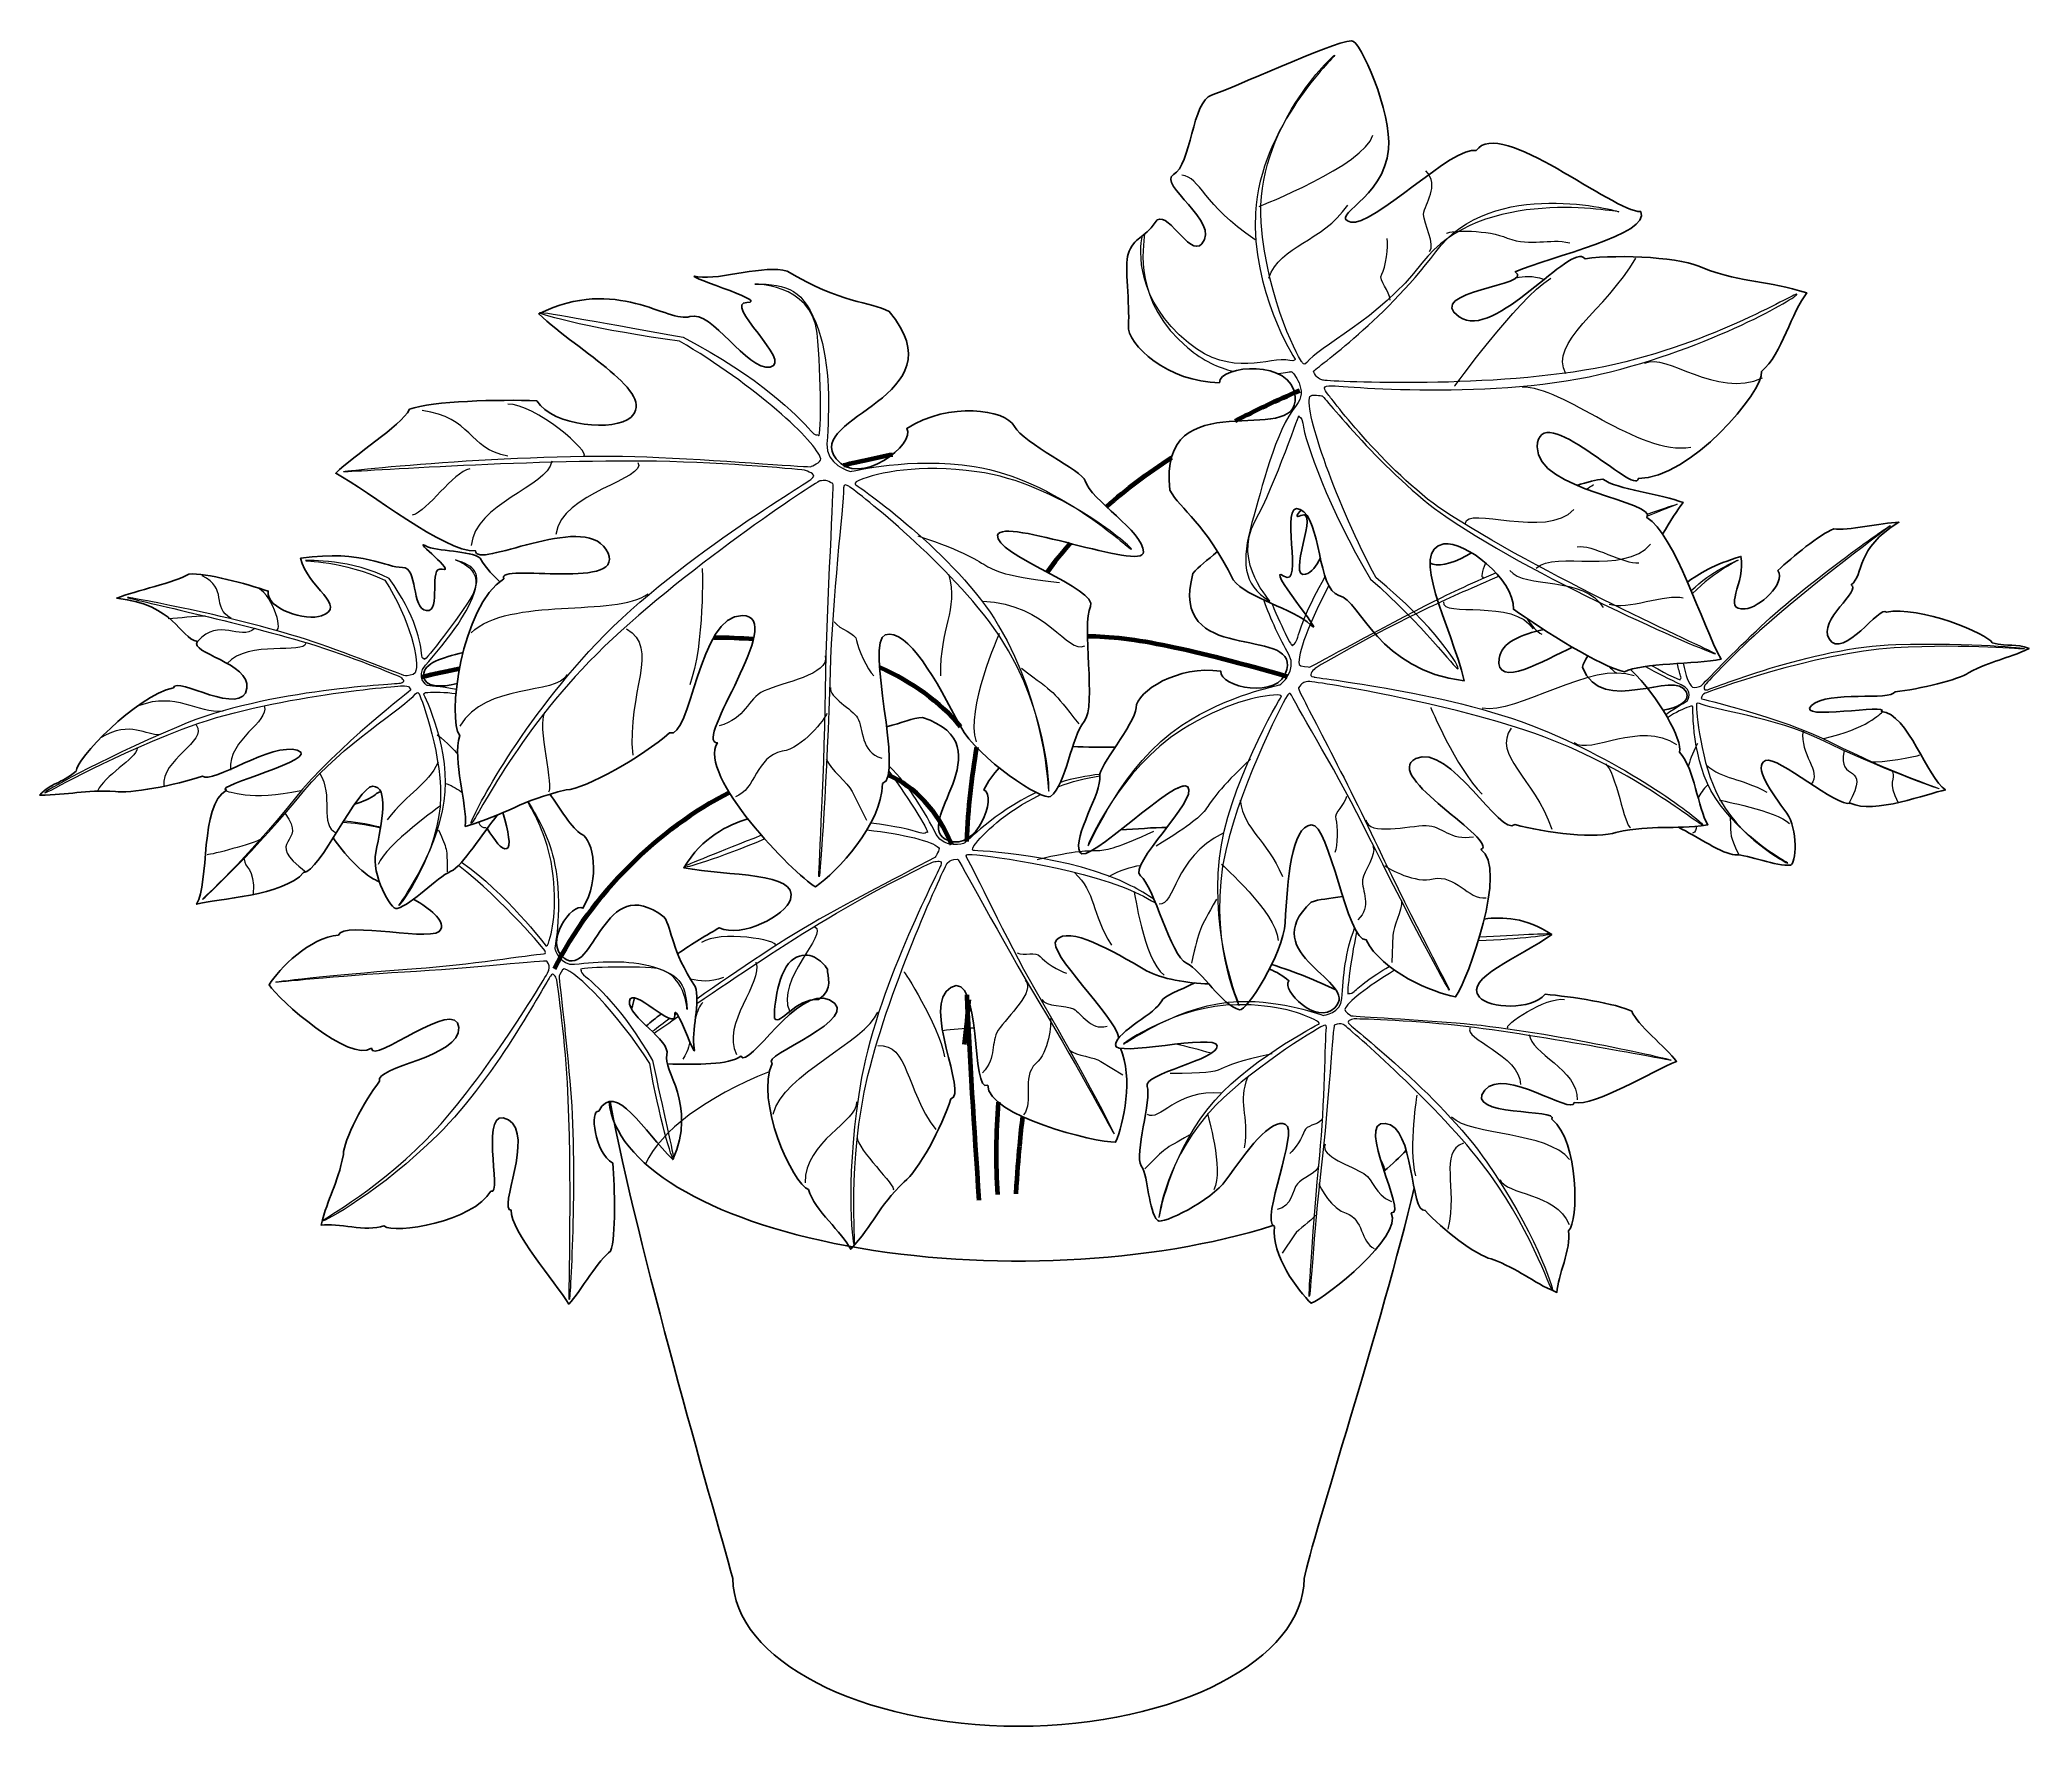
# Model space of a CAD drawing. Header units: millimetres. Extents: x -626 to 646, y 0 to 1077.
import ezdxf

# ---------------------------------------------------------------- set-up
doc = ezdxf.new("R2010")
doc.units = ezdxf.units.MM
doc.layers.add('ceco.net 300', color=7, linetype='Continuous')

msp = doc.modelspace()

# ---------------------------------------------------------------- linework, layer by layer
at = {"layer": 'ceco.net 300', "color": 27, "extrusion": (0, 0, -1)}
for start_param, end_param in [(5.376214, 5.595423), (3.572657, 3.65302), (7.18635, 9.38607), (6.620164, 6.756665)]:
    msp.add_ellipse((0, 403), major_axis=(262.1, 0), ratio=0.404331, start_param=start_param, end_param=end_param, dxfattribs=at)
at = {"layer": 'ceco.net 300', "color": 93}
for points, knots in [([(169.3, 734.6), (182.6, 725.8), (165.7, 783.5), (179.6, 777.2), (179.6, 777.2), (193.5, 771), (190.4, 726), (204.5, 722.2), (204.5, 722.2), (218.6, 718.6), (229.5, 674.2), (284.5, 667.7), (284.5, 667.7), (276, 702.9), (248.7, 751.5), (271.6, 755.1), (271.6, 755.1), (284.7, 757.2), (316.4, 733.2), (316, 713.4), (316, 713.4), (335.6, 699.5), (371.8, 676.7), (387, 673.4), (387, 673.4), (397.9, 679.3), (432.6, 678.2), (448.6, 681.4), (448.6, 681.4), (436.9, 702.9), (418.5, 762.2), (401.3, 771.9), (401.3, 771.9), (408.4, 782.4), (330.5, 788.9), (331.2, 817.1), (331.2, 817.1), (332, 849.6), (394.8, 784.5), (395.8, 796.9), (395.8, 796.9), (428.4, 796.5), (476, 852.5), (474.5, 865.3), (474.5, 865.3), (487.6, 876.3), (493.9, 903.7), (503.4, 915.4), (503.4, 915.4), (477.3, 923.7), (464.8, 921.1), (436.9, 931.4), (436.9, 931.4), (425.3, 938), (384.4, 940.3), (361.7, 937.3), (361.7, 937.3), (352.6, 948.7), (304.4, 884.1), (281.3, 900.1), (281.3, 900.1), (257.7, 916.7), (330.6, 920.1), (317.1, 928.9), (317.1, 928.9), (339.6, 938.8), (404.4, 952.7), (397.3, 967.4), (397.3, 967.4), (380, 966.8), (307.2, 1028.1), (292.2, 1006.4), (292.2, 1006.4), (278.1, 1010.2), (225.5, 956.9), (212, 960.7), (212, 960.7), (197.5, 964.5), (233.1, 975.2), (236.2, 1007.2), (236.2, 1007.2), (238.3, 1030.6), (218.1, 1077.1), (212.5, 1076.5), (212.5, 1076.5), (199.2, 1075.4), (135.4, 1045.5), (123, 1041.8), (123, 1041.8), (110.8, 1038.2), (109.9, 996.9), (98.8, 991), (98.8, 991), (87.9, 984.9), (129.3, 960.7), (116.9, 946.8), (116.9, 946.8), (108.7, 937.6), (94, 971.2), (87, 960.5), (87, 960.5), (79.9, 949.8), (73.7, 951.7), (69.7, 940.1), (69.7, 940.1), (67.4, 933.6), (71, 907.2), (69.9, 894.8), (69.9, 894.8), (68.7, 882.2), (95.8, 858.4), (128.1, 858), (128.1, 858), (128.1, 869.6), (174.8, 873.3), (176.5, 849.2), (176.5, 849.2), (179, 815.1), (88.3, 860.9), (96.5, 789.4), (96.5, 789.4), (103.2, 777), (119.2, 768.3), (136.9, 732.1), (136.9, 732.1), (146.1, 720.5), (175.2, 713.8), (186.4, 703.5), (186.4, 703.5), (197.7, 693.2), (155.8, 743.3), (169.3, 734.6)], [0, 0, 0, 0, 0.030303, 0.030303, 0.030303, 0.030303, 0.060606, 0.060606, 0.060606, 0.060606, 0.090909, 0.090909, 0.090909, 0.090909, 0.121212, 0.121212, 0.121212, 0.121212, 0.151515, 0.151515, 0.151515, 0.151515, 0.181818, 0.181818, 0.181818, 0.181818, 0.212121, 0.212121, 0.212121, 0.212121, 0.242424, 0.242424, 0.242424, 0.242424, 0.272727, 0.272727, 0.272727, 0.272727, 0.30303, 0.30303, 0.30303, 0.30303, 0.333333, 0.333333, 0.333333, 0.333333, 0.363636, 0.363636, 0.363636, 0.363636, 0.393939, 0.393939, 0.393939, 0.393939, 0.424242, 0.424242, 0.424242, 0.424242, 0.454545, 0.454545, 0.454545, 0.454545, 0.484848, 0.484848, 0.484848, 0.484848, 0.515152, 0.515152, 0.515152, 0.515152, 0.545455, 0.545455, 0.545455, 0.545455, 0.575758, 0.575758, 0.575758, 0.575758, 0.606061, 0.606061, 0.606061, 0.606061, 0.636364, 0.636364, 0.636364, 0.636364, 0.666667, 0.666667, 0.666667, 0.666667, 0.69697, 0.69697, 0.69697, 0.69697, 0.727273, 0.727273, 0.727273, 0.727273, 0.757576, 0.757576, 0.757576, 0.757576, 0.787879, 0.787879, 0.787879, 0.787879, 0.818182, 0.818182, 0.818182, 0.818182, 0.848485, 0.848485, 0.848485, 0.848485, 0.878788, 0.878788, 0.878788, 0.878788, 0.909091, 0.909091, 0.909091, 0.909091, 0.939394, 0.939394, 0.939394, 0.939394, 0.969697, 0.969697, 0.969697, 0.969697, 1, 1, 1, 1]), ([(-173.8, 909.4), (-189.8, 909.4), (-143.9, 870.6), (-158.9, 868.1), (-158.9, 868.1), (-174, 865.6), (-196.1, 904.9), (-210.2, 900.3), (-210.2, 900.3), (-223.9, 895.7), (-257.2, 926.8), (-306.8, 902), (-306.8, 902), (-280.5, 877.3), (-230.9, 851.5), (-248.1, 835.9), (-248.1, 835.9), (-257.8, 827), (-297.6, 829.8), (-308.1, 846.6), (-308.1, 846.6), (-332.1, 847.3), (-375, 846.6), (-389.4, 841.1), (-389.4, 841.1), (-395.4, 830), (-424.9, 811.9), (-436.5, 800.3), (-436.5, 800.3), (-415, 788.9), (-367, 749.4), (-347.3, 750.8), (-347.3, 750.8), (-347.3, 738.2), (-278.8, 775.5), (-263.9, 751.7), (-263.9, 751.7), (-246.6, 723.9), (-335, 743.7), (-329.1, 732.9), (-329.1, 732.9), (-356.5, 715.5), (-365.6, 642.4), (-357.3, 632.7), (-357.3, 632.7), (-362.2, 616.1), (-352.3, 589.6), (-353.8, 574.7), (-353.8, 574.7), (-327.5, 582.2), (-318.4, 591.3), (-289.4, 598), (-289.4, 598), (-276.3, 598.7), (-240.7, 619.3), (-223.3, 634.4), (-223.3, 634.4), (-209.6, 629.8), (-204.7, 710.2), (-176.7, 709.4), (-176.7, 709.4), (-147.7, 708.7), (-208.7, 628.1), (-192.7, 628.1), (-192.7, 628.1), (-205.8, 607.5), (-144.1, 544.3), (-130, 536.1), (-130, 536.1), (-115.9, 546), (-87.9, 575.5), (-87.1, 602), (-87.1, 602), (-73.2, 606.6), (-98.7, 692.7), (-85.4, 697), (-85.4, 697), (-71.1, 701.8), (-52.5, 667.3), (-37.4, 638.7), (-37.4, 638.7), (-26.4, 618), (15.7, 590.4), (20.1, 593.8), (20.1, 593.8), (30.6, 602), (33.3, 631.9), (41.7, 641.6), (41.7, 641.6), (49.8, 651.5), (39.8, 704.3), (45.7, 715.1), (45.7, 715.1), (51.6, 726.2), (-16.6, 748.7), (-13.6, 760.7), (-13.6, 760.7), (-10.3, 772.7), (79.6, 737.2), (79.6, 750), (79.6, 750), (79.6, 762.8), (45.7, 783.5), (42.4, 795.3), (42.4, 795.3), (40.7, 802), (3, 819.1), (-2.9, 830.2), (-2.9, 830.2), (-8.8, 841.1), (-44.4, 846.2), (-71.7, 828.9), (-71.7, 828.9), (-65.2, 819.1), (-102.4, 790.4), (-116.8, 809.4), (-116.8, 809.4), (-137.8, 836.7), (-36.6, 848.3), (-82.9, 903.5), (-82.9, 903.5), (-95.3, 910), (-113.4, 908.7), (-148.1, 929.3), (-148.1, 929.3), (-162.2, 933.8), (-190.2, 923.5), (-205.2, 925.8), (-205.2, 925.8), (-220.3, 928.3), (-157.8, 909.4), (-173.8, 909.4)], [0, 0, 0, 0, 0.030303, 0.030303, 0.030303, 0.030303, 0.060606, 0.060606, 0.060606, 0.060606, 0.090909, 0.090909, 0.090909, 0.090909, 0.121212, 0.121212, 0.121212, 0.121212, 0.151515, 0.151515, 0.151515, 0.151515, 0.181818, 0.181818, 0.181818, 0.181818, 0.212121, 0.212121, 0.212121, 0.212121, 0.242424, 0.242424, 0.242424, 0.242424, 0.272727, 0.272727, 0.272727, 0.272727, 0.30303, 0.30303, 0.30303, 0.30303, 0.333333, 0.333333, 0.333333, 0.333333, 0.363636, 0.363636, 0.363636, 0.363636, 0.393939, 0.393939, 0.393939, 0.393939, 0.424242, 0.424242, 0.424242, 0.424242, 0.454545, 0.454545, 0.454545, 0.454545, 0.484848, 0.484848, 0.484848, 0.484848, 0.515152, 0.515152, 0.515152, 0.515152, 0.545455, 0.545455, 0.545455, 0.545455, 0.575758, 0.575758, 0.575758, 0.575758, 0.606061, 0.606061, 0.606061, 0.606061, 0.636364, 0.636364, 0.636364, 0.636364, 0.666667, 0.666667, 0.666667, 0.666667, 0.69697, 0.69697, 0.69697, 0.69697, 0.727273, 0.727273, 0.727273, 0.727273, 0.757576, 0.757576, 0.757576, 0.757576, 0.787879, 0.787879, 0.787879, 0.787879, 0.818182, 0.818182, 0.818182, 0.818182, 0.848485, 0.848485, 0.848485, 0.848485, 0.878788, 0.878788, 0.878788, 0.878788, 0.909091, 0.909091, 0.909091, 0.909091, 0.939394, 0.939394, 0.939394, 0.939394, 0.969697, 0.969697, 0.969697, 0.969697, 1, 1, 1, 1]), ([(356.4, 792.5), (363.2, 794.7), (369.1, 796.2), (373.1, 796.5), (373.1, 796.5), (381.7, 790), (411.2, 786.6), (424.4, 781.6), (424.4, 781.6), (420.7, 776.8), (416.2, 769.6), (411.3, 761.4)], [1.17265368, 1.17265368, 1.17265368, 1.17265368, 1.18181818, 1.18181818, 1.18181818, 1.18181818, 1.21212121, 1.21212121, 1.21212121, 1.21212121, 1.22074933, 1.22074933, 1.22074933, 1.22074933]), ([(180.3, 776.9), (177.4, 773.5), (176.5, 771.6), (180.2, 773.2), (192.7, 779), (170.6, 732.3), (183.2, 735.7), (183.2, 735.7), (187, 736.7), (190, 740.9), (192.6, 746.2)], [0.99126434, 0.99126434, 0.99126434, 0.99126434, 1, 1, 1, 1.03030303, 1.03030303, 1.03030303, 1.03030303, 1.0393192, 1.0393192, 1.0393192, 1.0393192]), ([(427.2, 730.7), (434.2, 736), (444.3, 742.1), (461.3, 747.1), (461.3, 747.1), (464.8, 730.8), (448.4, 712.3), (464, 713.6), (464, 713.6), (472.9, 714.4), (490.3, 729.6), (485, 738.2), (485, 738.2), (494.1, 746.8), (511.8, 761.2), (520.6, 764.7), (520.6, 764.7), (529.1, 763.5), (551.1, 768.5), (562.3, 769), (562.3, 769), (534.1, 752.1), (540.2, 735.5), (531.8, 729), (531.8, 729), (538.9, 725.4), (510.1, 706.6), (517.7, 694.4), (517.7, 694.4), (526.5, 680.5), (550.5, 716.7), (554.3, 711.5), (554.3, 711.5), (575.1, 715.9), (619.6, 697.6), (621.9, 691.9), (621.9, 691.9), (633.2, 688.8), (636.4, 692.1), (645.5, 688.3), (645.5, 688.3), (630.7, 681.4), (622.1, 680.8), (606.7, 672.8), (606.7, 672.8), (601, 668.5), (575.2, 662.2), (559.8, 660.7), (559.8, 660.7), (557, 654.6), (517.3, 661.8), (506.5, 651.9), (506.5, 651.9), (495.4, 641.6), (557.5, 653.6), (551.1, 648.1), (551.1, 648.1), (568, 646.7), (580.6, 605.6), (592, 598), (592, 598), (580.8, 595.9), (546.3, 582), (531.2, 589.6), (531.2, 589.6), (523.1, 586.2), (485, 620.1), (477.1, 616.8), (477.1, 616.8), (468.8, 613.2), (480.8, 596.6), (490.7, 583.1), (490.7, 583.1), (497.9, 573.2), (496.6, 550.5), (493, 550), (493, 550), (484.2, 548.8), (466.3, 556.6), (457.5, 556.6), (457.5, 556.6), (450.4, 556.5), (432.6, 568.7), (421.4, 574.1)], [0.0756308, 0.0756308, 0.0756308, 0.0756308, 0.0909091, 0.0909091, 0.0909091, 0.0909091, 0.1212121, 0.1212121, 0.1212121, 0.1212121, 0.1515152, 0.1515152, 0.1515152, 0.1515152, 0.1818182, 0.1818182, 0.1818182, 0.1818182, 0.2121212, 0.2121212, 0.2121212, 0.2121212, 0.2424242, 0.2424242, 0.2424242, 0.2424242, 0.2727273, 0.2727273, 0.2727273, 0.2727273, 0.3030303, 0.3030303, 0.3030303, 0.3030303, 0.3333333, 0.3333333, 0.3333333, 0.3333333, 0.3636364, 0.3636364, 0.3636364, 0.3636364, 0.3939394, 0.3939394, 0.3939394, 0.3939394, 0.4242424, 0.4242424, 0.4242424, 0.4242424, 0.4545455, 0.4545455, 0.4545455, 0.4545455, 0.4848485, 0.4848485, 0.4848485, 0.4848485, 0.5151515, 0.5151515, 0.5151515, 0.5151515, 0.5454545, 0.5454545, 0.5454545, 0.5454545, 0.5757576, 0.5757576, 0.5757576, 0.5757576, 0.6060606, 0.6060606, 0.6060606, 0.6060606, 0.6363636, 0.6363636, 0.6363636, 0.6363636, 0.6666667, 0.6666667, 0.6666667, 0.6666667, 0.6909108, 0.6909108, 0.6909108, 0.6909108]), ([(-331.6, 731), (-335.6, 734.4), (-340, 739), (-344.3, 746), (-344.3, 746), (-350.4, 751.1), (-371.7, 750), (-379.5, 754), (-379.5, 754), (-387.3, 758), (-359, 736.3), (-368.5, 738.9), (-378, 741.8), (-368.5, 711.1), (-378.6, 712.5), (-378.6, 712.5), (-388.5, 713.6), (-383.7, 740.3), (-394, 740.1), (-394, 740.1), (-404.3, 739.7), (-418.6, 751.7), (-459, 746), (-459, 746), (-454.6, 726.9), (-428.5, 715.3), (-445.6, 709.2), (-445.6, 709.2), (-455.5, 705.8), (-481.3, 713.4), (-479.7, 725), (-479.7, 725), (-493.6, 729.6), (-519.4, 736.7), (-530.4, 735.9), (-530.4, 735.9), (-538.8, 730.6), (-564.5, 725.2), (-576.5, 720.5), (-576.5, 720.5), (-538.6, 716.1), (-537.1, 695.5), (-524.9, 692.8), (-524.9, 692.8), (-530.6, 685.4), (-491.2, 679.3), (-493.3, 662.9), (-493.3, 662.9), (-495.7, 643.9), (-538.8, 670.8), (-540.3, 663.3), (-540.3, 663.3), (-564.3, 658), (-603, 617), (-602.4, 610), (-602.4, 610), (-612.9, 601.2), (-618, 603.1), (-625.7, 594.7), (-625.7, 594.7), (-606.8, 594.6), (-597.3, 598.2), (-577.3, 597), (-577.3, 597), (-569.1, 595.3), (-538.8, 601), (-521.7, 606.7), (-521.7, 606.7), (-515.6, 601.6), (-477.3, 628.6), (-461.1, 623.3), (-461.1, 623.3), (-444.3, 617.8), (-515.9, 600.5), (-506.4, 597.8), (-506.4, 597.8), (-523.6, 588.1), (-517.1, 538.7), (-525.5, 525), (-525.5, 525), (-512.5, 528.4), (-469.5, 530.4), (-457.1, 545.2), (-457.1, 545.2), (-446.8, 545.6), (-422.6, 600.1), (-412.9, 600.3), (-412.9, 600.3), (-402.4, 600.5), (-407, 577.2), (-411, 558), (-411, 558), (-413.8, 544.1), (-401.4, 520.8), (-397.4, 522.2), (-397.4, 522.2), (-387.5, 525), (-372.3, 541.8), (-363, 546), (-363, 546), (-355.5, 549.3), (-342.5, 570.8), (-333.2, 582)], [0.9275677, 0.9275677, 0.9275677, 0.9275677, 0.9393939, 0.9393939, 0.9393939, 0.9393939, 0.969697, 0.969697, 0.969697, 0.969697, 1, 1, 1, 1.030303, 1.030303, 1.030303, 1.030303, 1.0606061, 1.0606061, 1.0606061, 1.0606061, 1.0909091, 1.0909091, 1.0909091, 1.0909091, 1.1212121, 1.1212121, 1.1212121, 1.1212121, 1.1515152, 1.1515152, 1.1515152, 1.1515152, 1.1818182, 1.1818182, 1.1818182, 1.1818182, 1.2121212, 1.2121212, 1.2121212, 1.2121212, 1.2424242, 1.2424242, 1.2424242, 1.2424242, 1.2727273, 1.2727273, 1.2727273, 1.2727273, 1.3030303, 1.3030303, 1.3030303, 1.3030303, 1.3333333, 1.3333333, 1.3333333, 1.3333333, 1.3636364, 1.3636364, 1.3636364, 1.3636364, 1.3939394, 1.3939394, 1.3939394, 1.3939394, 1.4242424, 1.4242424, 1.4242424, 1.4242424, 1.4545455, 1.4545455, 1.4545455, 1.4545455, 1.4848485, 1.4848485, 1.4848485, 1.4848485, 1.5151515, 1.5151515, 1.5151515, 1.5151515, 1.5454545, 1.5454545, 1.5454545, 1.5454545, 1.5757576, 1.5757576, 1.5757576, 1.5757576, 1.6060606, 1.6060606, 1.6060606, 1.6060606, 1.6363636, 1.6363636, 1.6363636, 1.6363636, 1.6666667, 1.6666667, 1.6666667, 1.6666667, 1.6908815, 1.6908815, 1.6908815, 1.6908815]), ([(390.8, 674.9), (409.3, 657.1), (424.2, 629.5), (422.1, 622.2), (422.1, 622.2), (432, 611.1), (433.5, 586.9), (440.2, 575.7), (440.2, 575.7), (416.8, 572.3), (406.5, 576.1), (381.5, 570.9), (381.5, 570.9), (370.8, 566.7), (335.8, 570.4), (316.9, 575.9), (316.9, 575.9), (307.8, 567.3), (275.2, 628.6), (253.5, 618), (253.5, 618), (231.4, 606.9), (307.6, 565.6), (295.2, 559.9), (295.2, 559.9), (312.7, 548.4), (287, 477.4), (279, 465.8), (279, 465.8), (264.4, 468.6), (232, 481.8), (221.9, 502.2), (221.9, 502.2), (209.5, 500.8), (198.6, 577), (186.8, 575.7), (186.8, 575.7), (173.9, 574.4), (171.6, 540.6), (170.1, 513.2), (170.1, 513.2), (168.7, 493), (145.5, 456.2), (140.9, 457.6), (140.9, 457.6), (129.7, 460.2), (116.9, 482.5), (107, 487.3), (107, 487.3), (97.1, 491.9), (86, 536.8), (77.7, 543.1), (77.7, 543.1), (69.1, 549.6), (114.6, 591.7), (108, 599.9), (108, 599.9), (101.1, 608.1), (43.2, 548.3), (38.8, 558.2), (38.8, 558.2), (34.2, 568.3), (53.3, 596.5), (51.6, 606.9), (51.6, 606.9), (50.6, 612.8), (74, 639.7), (74.8, 650.4), (74.8, 650.4), (75.4, 661), (101.5, 677.8), (129.1, 673.8), (129.1, 673.8), (127.4, 664.1), (166.6, 654.7), (171.2, 674.9), (171.2, 674.9), (177.9, 703.5), (94.8, 676.7), (111.2, 736.3), (111.2, 736.3), (114.8, 740.9), (120.1, 744.5), (126.9, 750.3)], [1.3125828, 1.3125828, 1.3125828, 1.3125828, 1.3333333, 1.3333333, 1.3333333, 1.3333333, 1.3636364, 1.3636364, 1.3636364, 1.3636364, 1.3939394, 1.3939394, 1.3939394, 1.3939394, 1.4242424, 1.4242424, 1.4242424, 1.4242424, 1.4545455, 1.4545455, 1.4545455, 1.4545455, 1.4848485, 1.4848485, 1.4848485, 1.4848485, 1.5151515, 1.5151515, 1.5151515, 1.5151515, 1.5454545, 1.5454545, 1.5454545, 1.5454545, 1.5757576, 1.5757576, 1.5757576, 1.5757576, 1.6060606, 1.6060606, 1.6060606, 1.6060606, 1.6363636, 1.6363636, 1.6363636, 1.6363636, 1.6666667, 1.6666667, 1.6666667, 1.6666667, 1.6969697, 1.6969697, 1.6969697, 1.6969697, 1.7272727, 1.7272727, 1.7272727, 1.7272727, 1.7575758, 1.7575758, 1.7575758, 1.7575758, 1.7878788, 1.7878788, 1.7878788, 1.7878788, 1.8181818, 1.8181818, 1.8181818, 1.8181818, 1.8484848, 1.8484848, 1.8484848, 1.8484848, 1.8787879, 1.8787879, 1.8787879, 1.8787879, 1.9090909, 1.9090909, 1.9090909, 1.9090909, 1.9237752, 1.9237752, 1.9237752, 1.9237752]), ([(262.7, 742.9), (263.2, 742.6), (263.7, 742.4), (264.4, 742.2), (264.4, 742.2), (269.8, 740.5), (280.1, 743.7), (289.2, 749.5)], [1.12023775, 1.12023775, 1.12023775, 1.12023775, 1.12121212, 1.12121212, 1.12121212, 1.12121212, 1.13640882, 1.13640882, 1.13640882, 1.13640882]), ([(335.3, 700.4), (321.2, 697.3), (308.1, 692.3), (306.8, 682), (306.8, 682), (304.2, 661.7), (336.3, 681.2), (353.7, 689.1)], [1.25975297, 1.25975297, 1.25975297, 1.25975297, 1.27272727, 1.27272727, 1.27272727, 1.27272727, 1.29478732, 1.29478732, 1.29478732, 1.29478732]), ([(-359, 666), (-368.9, 663.3), (-380.4, 663.3), (-380.3, 671.1), (-380.3, 671.1), (-380.3, 679.4), (-368.6, 682.2), (-355.2, 685.7)], [1.8614051, 1.8614051, 1.8614051, 1.8614051, 1.87878788, 1.87878788, 1.87878788, 1.87878788, 1.89167185, 1.89167185, 1.89167185, 1.89167185]), ([(411.6, 648.9), (420.3, 650.3), (429.3, 654.3), (426.5, 660.5), (426.5, 660.5), (419.4, 675.7), (372.6, 644.1), (360, 676.3), (360, 676.3), (360.5, 678.6), (361.8, 680.8), (363.5, 683.6)], [0.86140456, 0.86140456, 0.86140456, 0.86140456, 0.87878788, 0.87878788, 0.87878788, 0.87878788, 0.90909091, 0.90909091, 0.90909091, 0.90909091, 0.92016416, 0.92016416, 0.92016416, 0.92016416]), ([(-12.6, 612.2), (-16.4, 608.1), (-19.8, 603.3), (-22.4, 598), (-22.4, 598), (-13.8, 594), (-26.9, 558.5), (-45, 565.6), (-45, 565.6), (-70.9, 575.3), (-6.5, 626), (-61.6, 644.3), (-61.6, 644.3), (-68, 643.8), (-74.4, 640.9), (-84.6, 638.3)], [0.8415493, 0.8415493, 0.8415493, 0.8415493, 0.84848485, 0.84848485, 0.84848485, 0.84848485, 0.87878788, 0.87878788, 0.87878788, 0.87878788, 0.90909091, 0.90909091, 0.90909091, 0.90909091, 0.92605247, 0.92605247, 0.92605247, 0.92605247]), ([(-299.8, 595.3), (-293.9, 587.3), (-285.3, 572.6), (-279.5, 569.8), (-279.5, 569.8), (-271.9, 566), (-267.3, 541.6), (-278.6, 522.4), (-278.6, 522.4), (-285.4, 526.5), (-304.3, 500.1), (-290.6, 490.5), (-290.6, 490.5), (-271.1, 477), (-266.2, 546.9), (-226.6, 516.8), (-226.6, 516.8), (-221.6, 508.4), (-222.2, 495.9), (-206.9, 472.4), (-206.9, 472.4), (-203.3, 462.9), (-209.6, 443.3), (-207.5, 433), (-207.5, 433), (-205.4, 422.5), (-220.5, 465.2), (-219.9, 454.2), (-219.5, 443.1), (-247.5, 473.6), (-248.9, 463.1), (-248.9, 463.1), (-250, 452.6), (-222.4, 438.5), (-225, 428.8), (-225, 428.8), (-227.9, 419.1), (-205.4, 397), (-221.2, 361.9), (-221.2, 361.9), (-239.1, 379.5), (-258.2, 413), (-268.5, 392.8), (-268.5, 392.8), (-274.4, 393.8), (-271.3, 366.3), (-259.5, 359.7), (-259.5, 359.7), (-258.2, 343.1), (-257.4, 313.4), (-260.9, 303.3), (-260.9, 303.3), (-268.3, 298.7), (-279.9, 277.9), (-287.7, 269.6), (-287.7, 269.6), (-296.3, 284), (-324.9, 316), (-324.5, 329.6), (-324.5, 329.6), (-333.2, 329.4), (-309.4, 377.8), (-326.2, 387.3), (-326.2, 387.3), (-346, 398.5), (-329.6, 337.9), (-337.4, 341.8), (-337.4, 341.8), (-348.7, 322.3), (-398.8, 313.9), (-405.8, 319.5), (-405.8, 319.5), (-417.1, 315.5), (-435.5, 321.6), (-445.8, 320), (-445.8, 320), (-441.5, 338.5), (-435.5, 345), (-431.7, 365.2), (-431.7, 365.2), (-431.5, 374.3), (-418.4, 399.5), (-408.5, 411.9), (-408.5, 411.9), (-412.1, 421.4), (-356.5, 427.1), (-358, 446.3), (-358, 446.3), (-359.3, 466.3), (-413.3, 422), (-413.8, 433), (-413.8, 433), (-427.5, 423.3), (-473.1, 464.1), (-479.2, 473.6), (-479.2, 473.6), (-472.7, 483.7), (-453.1, 503.9), (-434.8, 505.2), (-434.8, 505.2), (-432.1, 514.9), (-371.7, 499.7), (-369.3, 509), (-369.3, 509), (-367.5, 515.1), (-375.7, 521.8), (-386.8, 528.2)], [0.7957468, 0.7957468, 0.7957468, 0.7957468, 0.8181818, 0.8181818, 0.8181818, 0.8181818, 0.8484848, 0.8484848, 0.8484848, 0.8484848, 0.8787879, 0.8787879, 0.8787879, 0.8787879, 0.9090909, 0.9090909, 0.9090909, 0.9090909, 0.9393939, 0.9393939, 0.9393939, 0.9393939, 0.969697, 0.969697, 0.969697, 0.969697, 1, 1, 1, 1.030303, 1.030303, 1.030303, 1.030303, 1.0606061, 1.0606061, 1.0606061, 1.0606061, 1.0909091, 1.0909091, 1.0909091, 1.0909091, 1.1212121, 1.1212121, 1.1212121, 1.1212121, 1.1515152, 1.1515152, 1.1515152, 1.1515152, 1.1818182, 1.1818182, 1.1818182, 1.1818182, 1.2121212, 1.2121212, 1.2121212, 1.2121212, 1.2424242, 1.2424242, 1.2424242, 1.2424242, 1.2727273, 1.2727273, 1.2727273, 1.2727273, 1.3030303, 1.3030303, 1.3030303, 1.3030303, 1.3333333, 1.3333333, 1.3333333, 1.3333333, 1.3636364, 1.3636364, 1.3636364, 1.3636364, 1.3939394, 1.3939394, 1.3939394, 1.3939394, 1.4242424, 1.4242424, 1.4242424, 1.4242424, 1.4545455, 1.4545455, 1.4545455, 1.4545455, 1.4848485, 1.4848485, 1.4848485, 1.4848485, 1.5151515, 1.5151515, 1.5151515, 1.5151515, 1.5454545, 1.5454545, 1.5454545, 1.5454545, 1.5757576, 1.5757576, 1.5757576, 1.5757576, 1.5940007, 1.5940007, 1.5940007, 1.5940007]), ([(-424.5, 588.8), (-419, 590.7), (-413.9, 592.7), (-411.2, 595.1), (-411.2, 595.1), (-410.4, 595.8), (-409.2, 596.4), (-407.8, 596.8)], [1.65404217, 1.65404217, 1.65404217, 1.65404217, 1.66666667, 1.66666667, 1.66666667, 1.66666667, 1.67020134, 1.67020134, 1.67020134, 1.67020134]), ([(-339.8, 573.4), (-335, 565.6), (-330.5, 559.4), (-327.3, 560.5), (-327.3, 560.5), (-324.1, 561.4), (-326.4, 571.6), (-329.8, 583.5)], [1.71567585, 1.71567585, 1.71567585, 1.71567585, 1.72727273, 1.72727273, 1.72727273, 1.72727273, 1.73924666, 1.73924666, 1.73924666, 1.73924666]), ([(-173.2, 579.5), (-186.4, 575.5), (-202, 568), (-214.2, 548.3), (-214.2, 548.3), (-185.6, 542.5), (-140.8, 546), (-146, 528.1), (-146, 528.1), (-148.8, 518), (-177.2, 502.9), (-191.5, 510), (-191.5, 510), (-198.9, 505.7), (-208.8, 499.7), (-218.1, 493.4)], [1.07513838, 1.07513838, 1.07513838, 1.07513838, 1.09090909, 1.09090909, 1.09090909, 1.09090909, 1.12121212, 1.12121212, 1.12121212, 1.12121212, 1.15151515, 1.15151515, 1.15151515, 1.15151515, 1.16494723, 1.16494723, 1.16494723, 1.16494723]), ([(-408.7, 539.3), (-409.4, 539.6), (-410.1, 539.9), (-410.8, 540.3), (-410.8, 540.3), (-420, 544.7), (-431.5, 557.6), (-438.2, 567.4)], [1.60501913, 1.60501913, 1.60501913, 1.60501913, 1.60606061, 1.60606061, 1.60606061, 1.60606061, 1.62510768, 1.62510768, 1.62510768, 1.62510768]), ([(160.1, 483.6), (164.4, 481.8), (168.7, 479.3), (172.5, 476.1), (172.5, 476.1), (167.4, 470.2), (190.2, 447.1), (201.9, 458.9), (201.9, 458.9), (218.6, 475.9), (150.2, 492.4), (186.8, 526.4), (186.8, 526.4), (191.9, 528.3), (198, 528.3), (206.9, 530)], [0.84165741, 0.84165741, 0.84165741, 0.84165741, 0.84848485, 0.84848485, 0.84848485, 0.84848485, 0.87878788, 0.87878788, 0.87878788, 0.87878788, 0.90909091, 0.90909091, 0.90909091, 0.90909091, 0.92607253, 0.92607253, 0.92607253, 0.92607253]), ([(63.8, 439.6), (61.8, 453.5), (17.3, 494.3), (23.9, 502.2), (23.9, 502.2), (31.8, 511.3), (59.2, 495.7), (81.5, 482.5), (81.5, 482.5), (90.8, 477.2), (107.9, 474.6), (121.3, 474.1)], [1.5481132, 1.5481132, 1.5481132, 1.5481132, 1.57575758, 1.57575758, 1.57575758, 1.57575758, 1.60606061, 1.60606061, 1.60606061, 1.60606061, 1.62325824, 1.62325824, 1.62325824, 1.62325824]), ([(297.3, 515.5), (309, 517.1), (323.8, 516.6), (340.4, 505.6), (340.4, 505.6), (320, 490.9), (283.8, 477.8), (294.3, 465.6), (294.3, 465.6), (300.2, 458.5), (327.6, 457), (336.2, 467.5), (336.2, 467.5), (352.7, 466), (382.1, 461.6), (391.6, 456.6), (391.6, 456.6), (394.7, 448.4), (413.3, 433.6), (420.2, 424.6), (420.2, 424.6), (404.6, 418.5), (368, 395.7), (354.8, 398.3), (354.8, 398.3), (353.7, 389.8), (309.9, 421.4), (297.7, 406.3), (297.7, 406.3), (283.4, 388.8), (345.7, 394.7), (340.6, 387.7), (340.6, 387.7), (357.9, 373.4), (357.7, 322.3), (351.2, 316.4), (351.2, 316.4), (353.1, 304.6), (344, 287.5), (343.8, 277), (343.8, 277), (326.3, 284.4), (320.9, 291.5), (301.7, 298.5), (301.7, 298.5), (292.5, 300.4), (270.1, 317.6), (259.6, 329.4), (259.6, 329.4), (249.5, 327.5), (253.3, 383.1), (234.1, 385), (234.1, 385), (214.2, 386.9), (248.9, 326.3), (237.9, 327.9), (237.9, 327.9), (245.1, 312.4), (197.1, 274.5), (186.8, 270.1), (186.8, 270.1), (178.1, 278.1), (161.3, 301), (163.2, 319.1), (163.2, 319.1), (154.1, 323.5), (179, 380.4), (170.4, 384.4), (170.4, 384.4), (161.1, 389), (145.1, 366.9), (132.3, 348.8), (132.3, 348.8), (123, 335.5), (91.4, 320.2), (88.7, 322.9), (88.7, 322.9), (82.2, 329.6), (83.2, 350.3), (78.2, 357.8), (78.2, 357.8), (73.5, 365.2), (84.9, 400.4), (81.9, 408.6), (81.9, 408.6), (78.8, 416.6), (127.8, 426), (126.6, 434.5), (126.6, 434.5), (125.7, 442.9), (60.5, 426.7), (61.7, 435.3), (61.7, 435.3), (62.8, 444.1), (87.9, 455.3), (91.2, 463.3), (91.2, 463.3), (92.2, 466), (103, 470.2), (112.4, 474.7)], [0.0752655, 0.0752655, 0.0752655, 0.0752655, 0.0909091, 0.0909091, 0.0909091, 0.0909091, 0.1212121, 0.1212121, 0.1212121, 0.1212121, 0.1515152, 0.1515152, 0.1515152, 0.1515152, 0.1818182, 0.1818182, 0.1818182, 0.1818182, 0.2121212, 0.2121212, 0.2121212, 0.2121212, 0.2424242, 0.2424242, 0.2424242, 0.2424242, 0.2727273, 0.2727273, 0.2727273, 0.2727273, 0.3030303, 0.3030303, 0.3030303, 0.3030303, 0.3333333, 0.3333333, 0.3333333, 0.3333333, 0.3636364, 0.3636364, 0.3636364, 0.3636364, 0.3939394, 0.3939394, 0.3939394, 0.3939394, 0.4242424, 0.4242424, 0.4242424, 0.4242424, 0.4545455, 0.4545455, 0.4545455, 0.4545455, 0.4848485, 0.4848485, 0.4848485, 0.4848485, 0.5151515, 0.5151515, 0.5151515, 0.5151515, 0.5454545, 0.5454545, 0.5454545, 0.5454545, 0.5757576, 0.5757576, 0.5757576, 0.5757576, 0.6060606, 0.6060606, 0.6060606, 0.6060606, 0.6363636, 0.6363636, 0.6363636, 0.6363636, 0.6666667, 0.6666667, 0.6666667, 0.6666667, 0.6969697, 0.6969697, 0.6969697, 0.6969697, 0.7272727, 0.7272727, 0.7272727, 0.7272727, 0.7575758, 0.7575758, 0.7575758, 0.7575758, 0.7878788, 0.7878788, 0.7878788, 0.7878788, 0.8065307, 0.8065307, 0.8065307, 0.8065307]), ([(-143.9, 490.2), (-153.6, 484.1), (-157, 458.3), (-156.1, 452.1), (-156.1, 452.1), (-152.8, 446.9), (-142.6, 465.2), (-128.1, 464.1), (-128.1, 464.1), (-118.2, 470.2), (-122.4, 479.7), (-122.4, 483.5), (-122.4, 483.5), (-125.8, 488.8), (-134, 496.3), (-143.9, 490.2)], [0, 0, 0, 0, 0.25, 0.25, 0.25, 0.25, 0.5, 0.5, 0.5, 0.5, 0.75, 0.75, 0.75, 0.75, 1, 1, 1, 1]), ([(-224.7, 423), (-205.4, 422.4), (-185.3, 422.4), (-177.8, 427.9), (-177.8, 427.9), (-172.5, 419.1), (-141.4, 473.8), (-121, 463.9), (-121, 463.9), (-97.4, 452.1), (-166.4, 428.2), (-157.6, 423.3), (-157.6, 423.3), (-169, 399.9), (-144.3, 345.9), (-134.4, 342.7), (-134.4, 342.7), (-130.7, 329.4), (-112.8, 315.5), (-107.5, 304.6), (-107.5, 304.6), (-92.6, 321), (-90.4, 330.9), (-73.4, 347.7), (-73.4, 347.7), (-64.6, 353.9), (-49, 383.1), (-43.5, 400.6), (-43.5, 400.6), (-32.1, 403.5), (-62.9, 460.6), (-43.5, 471.9), (-43.5, 471.9), (-23.3, 483.5), (-30.9, 402.7), (-19.9, 409.4), (-19.9, 409.4), (-20.1, 389.8), (48.7, 372.8), (61.8, 373), (61.8, 373), (66.9, 385), (73.1, 414.2), (64.9, 433)], [1.2246708, 1.2246708, 1.2246708, 1.2246708, 1.2424242, 1.2424242, 1.2424242, 1.2424242, 1.2727273, 1.2727273, 1.2727273, 1.2727273, 1.3030303, 1.3030303, 1.3030303, 1.3030303, 1.3333333, 1.3333333, 1.3333333, 1.3333333, 1.3636364, 1.3636364, 1.3636364, 1.3636364, 1.3939394, 1.3939394, 1.3939394, 1.3939394, 1.4242424, 1.4242424, 1.4242424, 1.4242424, 1.4545455, 1.4545455, 1.4545455, 1.4545455, 1.4848485, 1.4848485, 1.4848485, 1.4848485, 1.5151515, 1.5151515, 1.5151515, 1.5151515, 1.5436422, 1.5436422, 1.5436422, 1.5436422])]:
    msp.add_open_spline(points, degree=3, knots=knots, dxfattribs=at)
at = {"layer": 'ceco.net 300', "color": 93, "lineweight": 9}
for points, knots in [([(165.4, 863.9), (170.6, 864.5), (173.9, 865.3), (174.2, 865.1), (174.6, 864.9), (185.5, 853.4), (177.1, 843.5), (177.1, 843.5), (164, 827.7), (155, 790.2), (148.9, 768.7), (148.9, 768.7), (142.1, 743.9), (142.8, 729.4), (160.1, 718.6), (160.1, 718.6), (162.4, 717.4), (135.8, 742.8), (151, 769.8), (151, 769.8), (163.4, 791.9), (180.7, 843.3), (178.8, 836.3), (178.8, 836.3), (179, 836.1), (180.7, 836.5), (181.3, 832.3), (181.3, 832.3), (183, 819.9), (197.7, 778), (224.7, 732.7), (224.7, 732.7), (258.1, 703.3), (278.8, 675.5), (280.4, 675.3), (280.4, 675.3), (283.2, 674.8), (265.7, 703.3), (228.2, 733.4), (228.2, 733.4), (203.6, 779.5), (182.1, 839.3), (185.9, 849.2), (185.9, 849.2), (186.6, 851), (193.7, 849.6), (193.7, 849.8), (193.7, 849.8), (194.1, 850.2), (234.6, 798.6), (272.7, 772.7), (272.7, 772.7), (336, 729.2), (445.5, 683.9), (445.1, 684.8), (445.1, 684.8), (444.9, 686), (343.4, 730.4), (275.4, 773.6), (275.4, 773.6), (237.3, 797.8), (198.4, 849.2), (198.1, 850), (198.1, 850), (196.3, 852.1), (192.9, 856.1), (198.1, 856.1), (198.1, 856.1), (196.9, 857.1), (296.2, 845.8), (371.4, 863.5), (371.4, 863.5), (442.8, 880.1), (498.7, 913.6), (497.1, 914.6), (497.1, 914.6), (495.4, 915.5), (439, 880.3), (368.2, 867.2), (368.2, 867.2), (295.2, 853.8), (195.6, 859), (194.1, 859.7), (194.1, 859.7), (190.8, 861.1), (190.2, 861.3), (188.2, 865.3), (188.2, 865.3), (186.8, 865.4), (232.5, 896.3), (266.3, 941.6), (266.3, 941.6), (302.1, 990.4), (384.4, 967.4), (383.4, 967.2), (383.4, 967.2), (382.3, 967), (295.6, 984.3), (257.5, 934.4), (257.5, 934.4), (229.9, 898.4), (190.8, 880.7), (184, 871), (184, 871), (182.2, 868.5), (180.9, 871.2), (180.9, 871.2), (180.9, 871.2), (180.5, 870.6), (158.4, 909.6), (154.8, 960.5), (154.8, 960.5), (150.6, 1020.1), (201.3, 1068.1), (201.7, 1067.2), (201.7, 1067.2), (201.9, 1066.2), (154.2, 1022.2), (151.2, 966.6), (151.2, 966.6), (148.3, 917.6), (175.8, 874), (176.5, 873.1), (176.5, 873.1), (176.5, 873.1), (176.3, 871.5), (173.1, 872.3), (173.1, 872.3), (159.8, 875), (136.3, 860.7), (108.3, 883.5), (108.3, 883.5), (74.9, 910.9), (76.6, 942.5), (79, 952.1)], [0.9915872, 0.9915872, 0.9915872, 0.9915872, 1, 1, 1, 1.0285714, 1.0285714, 1.0285714, 1.0285714, 1.0571429, 1.0571429, 1.0571429, 1.0571429, 1.0857143, 1.0857143, 1.0857143, 1.0857143, 1.1142857, 1.1142857, 1.1142857, 1.1142857, 1.1428571, 1.1428571, 1.1428571, 1.1428571, 1.1714286, 1.1714286, 1.1714286, 1.1714286, 1.2, 1.2, 1.2, 1.2, 1.2285714, 1.2285714, 1.2285714, 1.2285714, 1.2571429, 1.2571429, 1.2571429, 1.2571429, 1.2857143, 1.2857143, 1.2857143, 1.2857143, 1.3142857, 1.3142857, 1.3142857, 1.3142857, 1.3428571, 1.3428571, 1.3428571, 1.3428571, 1.3714286, 1.3714286, 1.3714286, 1.3714286, 1.4, 1.4, 1.4, 1.4, 1.4285714, 1.4285714, 1.4285714, 1.4285714, 1.4571429, 1.4571429, 1.4571429, 1.4571429, 1.4857143, 1.4857143, 1.4857143, 1.4857143, 1.5142857, 1.5142857, 1.5142857, 1.5142857, 1.5428571, 1.5428571, 1.5428571, 1.5428571, 1.5714286, 1.5714286, 1.5714286, 1.5714286, 1.6, 1.6, 1.6, 1.6, 1.6285714, 1.6285714, 1.6285714, 1.6285714, 1.6571429, 1.6571429, 1.6571429, 1.6571429, 1.6857143, 1.6857143, 1.6857143, 1.6857143, 1.7142857, 1.7142857, 1.7142857, 1.7142857, 1.7428571, 1.7428571, 1.7428571, 1.7428571, 1.7714286, 1.7714286, 1.7714286, 1.7714286, 1.8, 1.8, 1.8, 1.8, 1.8285714, 1.8285714, 1.8285714, 1.8285714, 1.8571429, 1.8571429, 1.8571429, 1.8571429, 1.8857143, 1.8857143, 1.8857143, 1.8857143, 1.9142857, 1.9142857, 1.9142857, 1.9142857, 1.9378586, 1.9378586, 1.9378586, 1.9378586]), ([(262.3, 941.8), (266.6, 946), (258.4, 959.9), (258.6, 965.6), (258.6, 965.6), (259.2, 972.9), (269.3, 983.4), (260, 993.5)], [0, 0, 0, 0, 0.5, 0.5, 0.5, 0.5, 1, 1, 1, 1]), ([(273.3, 953.5), (276.2, 955.5), (300, 955.9), (312, 950.4), (312, 950.4), (327.8, 944.7), (338.5, 950.6), (352, 947.4)], [0, 0, 0, 0, 0.5, 0.5, 0.5, 0.5, 1, 1, 1, 1]), ([(80.3, 953.1), (79.3, 944.7), (73, 909.6), (108, 880.3), (108, 880.3), (117.6, 872.1), (127.6, 867.6), (136.8, 865.4)], [1.94613301, 1.94613301, 1.94613301, 1.94613301, 1.97142857, 1.97142857, 1.97142857, 1.97142857, 1.98039924, 1.98039924, 1.98039924, 1.98039924]), ([(237.1, 910.8), (237.3, 916.7), (229.3, 923.2), (231.8, 927.4), (231.8, 927.4), (234.3, 931.5), (236.3, 945.1), (235.2, 950.2)], [0, 0, 0, 0, 0.5, 0.5, 0.5, 0.5, 1, 1, 1, 1]), ([(-107.5, 801.4), (-107.9, 801.4), (-123.7, 805.8), (-122.7, 819.1), (-122.7, 819.1), (-121.2, 840.9), (-120.3, 869.1), (-128.1, 891.9), (-128.1, 891.9), (-137.2, 918), (-147.9, 921.1), (-168.8, 921.1), (-168.8, 921.1), (-171.3, 921.1), (-132.7, 922.4), (-129, 889.8), (-129, 889.8), (-126.2, 863), (-126, 817.6), (-128.5, 824.9), (-128.5, 824.9), (-128.8, 824.9), (-130, 823.7), (-132.8, 827.2), (-132.8, 827.2), (-141.8, 837.2), (-165, 861.3), (-214.6, 887.2), (-214.6, 887.2), (-259.9, 895.2), (-304.7, 903.5), (-306.2, 903), (-306.2, 903), (-308.9, 901.8), (-266.2, 891), (-217, 884.7), (-217, 884.7), (-169, 856.7), (-129.2, 820.3), (-126.6, 809.4), (-126.6, 809.4), (-126.2, 807.3), (-132.8, 804.7), (-132.8, 804.5), (-132.8, 804.5), (-132.8, 803.9), (-183.1, 808.1), (-230.2, 810.4), (-230.2, 810.4), (-309.1, 814.4), (-432.5, 802), (-431.7, 801.2), (-431.7, 801.2), (-431, 800.5), (-314.6, 809.2), (-231.7, 807.9), (-231.7, 807.9), (-185.6, 807.1), (-137.2, 802.4), (-136.3, 802), (-136.3, 802), (-133.6, 800.9), (-128.5, 799.1), (-132.8, 796.5), (-132.8, 796.5), (-131.1, 796.3), (-222.6, 743.9), (-274.8, 686.4), (-274.8, 686.4), (-324.5, 631.9), (-351.7, 576.5), (-350, 576.5), (-350, 576.5), (-348.1, 576.5), (-321.2, 634), (-269.8, 684.8), (-269.8, 684.8), (-217, 737.2), (-129, 795.1), (-127.3, 795.3), (-127.3, 795.3), (-123.7, 795.9), (-123.1, 796.1), (-118.9, 793.6), (-118.9, 793.6), (-117.8, 794.2), (-122.7, 721.2), (-123.7, 661.6), (-123.7, 661.6), (-124.5, 598), (-128.5, 542), (-127.7, 542.5), (-127.7, 542.5), (-126.9, 543.3), (-122.7, 606.9), (-120.6, 673), (-120.6, 673), (-119.5, 720.7), (-112.1, 778.4), (-112.1, 791), (-112.1, 791), (-112.1, 794), (-109.4, 792.3), (-109.4, 792.3), (-109.4, 792.3), (-109.4, 793.1), (-53, 750), (-19.5, 706.2), (-19.5, 706.2), (19.4, 654.9), (19.7, 596.5), (19, 597.2), (19, 597.2), (18.4, 597.8), (17.7, 651.1), (-13, 702.9), (-13, 702.9), (-39.9, 748.5), (-103.3, 792.7), (-104.6, 793.1), (-104.6, 793.1), (-104.6, 793.1), (-105.2, 794.6), (-102.4, 795.7), (-102.4, 795.7), (-89.6, 800.7), (-63.9, 806.4), (-26.9, 801.2), (-26.9, 801.2), (26.4, 794), (73.9, 751.5), (71.9, 751.7), (71.9, 751.7), (70, 751.9), (23.9, 796.5), (-28.6, 804.5), (-28.6, 804.5), (-69.8, 811), (-105.8, 801.4), (-107.5, 801.4)], [0, 0, 0, 0, 0.028571, 0.028571, 0.028571, 0.028571, 0.057143, 0.057143, 0.057143, 0.057143, 0.085714, 0.085714, 0.085714, 0.085714, 0.114286, 0.114286, 0.114286, 0.114286, 0.142857, 0.142857, 0.142857, 0.142857, 0.171429, 0.171429, 0.171429, 0.171429, 0.2, 0.2, 0.2, 0.2, 0.228571, 0.228571, 0.228571, 0.228571, 0.257143, 0.257143, 0.257143, 0.257143, 0.285714, 0.285714, 0.285714, 0.285714, 0.314286, 0.314286, 0.314286, 0.314286, 0.342857, 0.342857, 0.342857, 0.342857, 0.371429, 0.371429, 0.371429, 0.371429, 0.4, 0.4, 0.4, 0.4, 0.428571, 0.428571, 0.428571, 0.428571, 0.457143, 0.457143, 0.457143, 0.457143, 0.485714, 0.485714, 0.485714, 0.485714, 0.514286, 0.514286, 0.514286, 0.514286, 0.542857, 0.542857, 0.542857, 0.542857, 0.571429, 0.571429, 0.571429, 0.571429, 0.6, 0.6, 0.6, 0.6, 0.628571, 0.628571, 0.628571, 0.628571, 0.657143, 0.657143, 0.657143, 0.657143, 0.685714, 0.685714, 0.685714, 0.685714, 0.714286, 0.714286, 0.714286, 0.714286, 0.742857, 0.742857, 0.742857, 0.742857, 0.771429, 0.771429, 0.771429, 0.771429, 0.8, 0.8, 0.8, 0.8, 0.828571, 0.828571, 0.828571, 0.828571, 0.857143, 0.857143, 0.857143, 0.857143, 0.885714, 0.885714, 0.885714, 0.885714, 0.914286, 0.914286, 0.914286, 0.914286, 0.942857, 0.942857, 0.942857, 0.942857, 0.971429, 0.971429, 0.971429, 0.971429, 1, 1, 1, 1]), ([(-118, 705.4), (-114.6, 700.1), (-104.1, 698.4), (-103.7, 693.4), (-103.7, 693.4), (-103.1, 688.3), (-96.8, 674.9), (-92.8, 670.9)], [0, 0, 0, 0, 0.5, 0.5, 0.5, 0.5, 1, 1, 1, 1]), ([(-123.9, 683.7), (-120.5, 671.5), (-151.3, 666.6), (-162.9, 661.2), (-162.9, 661.2), (-173.8, 656.1), (-174.4, 643.5), (-191.5, 638.9)], [0, 0, 0, 0, 0.5, 0.5, 0.5, 0.5, 1, 1, 1, 1]), ([(-120.5, 663.5), (-121.4, 657.2), (-106.4, 649.4), (-103.1, 644.1), (-103.1, 644.1), (-99.1, 637.2), (-101.4, 622.2), (-87.7, 618.2)], [0, 0, 0, 0, 0.5, 0.5, 0.5, 0.5, 1, 1, 1, 1]), ([(-122.7, 646.9), (-123.9, 643.5), (-138.2, 624.5), (-151.3, 622.7), (-151.3, 622.7), (-168.1, 619.3), (-168.1, 598.2), (-181.2, 593.6)], [0, 0, 0, 0, 0.5, 0.5, 0.5, 0.5, 1, 1, 1, 1]), ([(-123.1, 617.6), (-120.5, 610.7), (-109.4, 602.9), (-106.6, 597), (-106.6, 597), (-106.6, 597), (-97.4, 578.7), (-97.4, 578.7)], [0, 0, 0, 0, 0.5, 0.5, 0.5, 0.5, 1, 1, 1, 1])]:
    msp.add_open_spline(points, degree=3, knots=knots, dxfattribs=at)
for points in [[(153.5, 970.6), (153.9, 971), (220.7, 996.9), (226.1, 1016.1)], [(151, 949.3), (117.1, 972.1), (116.3, 989.1), (104, 990.6)], [(159.6, 924.9), (167.2, 946.2), (193.3, 947.4), (210.1, 971.5)], [(349.5, 863.7), (338.1, 884.1), (375, 904.3), (394.1, 937.6)], [(278.4, 855.9), (277.5, 854.4), (317.7, 910.6), (339.8, 924.9)], [(317.8, 925.1), (322.6, 926.2), (328.1, 926.6), (335.2, 924.3)], [(400, 870.6), (413.5, 877.4), (445.5, 847.9), (475.2, 861.1)], [(429.3, 816.7), (396.2, 811), (347.4, 856.3), (321.5, 855.2)], [(-326.6, 811.1), (-352.3, 816.1), (-349.1, 836.1), (-381.4, 840.3)], [(-278.2, 811.1), (-272.5, 812.9), (-309.6, 845.1), (-326.6, 844.3)], [(-350.8, 803.1), (-362, 800.7), (-377.3, 776.5), (-387.7, 773.4)], [(-298.4, 807.9), (-301.6, 791), (-347.5, 781.4), (-350, 754)], [(-243.5, 807.1), (-237, 796.7), (-292.7, 787.9), (-295.9, 761.2)], [(285.3, 768.3), (285.7, 779.7), (337.1, 758.2), (354.6, 777)], [(-64.6, 760.3), (-2.5, 739.5), (-37.4, 738.4), (26, 730.4)], [(330.6, 739.7), (342.8, 751.1), (386.3, 734.9), (403.6, 755)], [(-202.4, 739.5), (-202.4, 741.4), (-200.7, 690.2), (-210.4, 665.2)], [(-45, 735.7), (-38.5, 712.3), (-50.7, 702), (-50.2, 670.9)], [(-350, 698.4), (-325.6, 721.8), (-258, 707.9), (-237, 723.3)], [(-23.1, 718.6), (18.6, 716.7), (30.6, 684.5), (42, 690)], [(377.1, 716.7), (387.8, 712.7), (413.9, 723.5), (424.4, 720.7)], [(-250.8, 700.8), (-229, 688.7), (-250.8, 660.5), (-246.8, 620.1)], [(324.5, 707.5), (327.5, 702.9), (330.7, 699.2), (334.1, 697.4)], [(-12.6, 698), (-12.6, 697.4), (-34.5, 649), (-27.3, 628.8)], [(1.7, 675.7), (23.7, 659.1), (20.7, 662.6), (38.2, 640.1)], [(376.7, 677), (378.3, 675.5), (380.1, 673.9), (382.1, 672.3)], [(-288.7, 671.7), (-295.9, 658), (-340.3, 666.9), (-357.3, 638.7)], [(-303.1, 647.5), (-308.3, 639.9), (-296.7, 598), (-300.7, 596.6)]]:
    msp.add_open_spline(points, degree=3, dxfattribs=at)
at = {"layer": 'ceco.net 300', "color": 93, "lineweight": 158}
for points in [[(179.2, 852.9), (164.6, 846.6), (150.9, 840.2), (138.2, 833.6)], [(-112.1, 805.4), (-101, 808.1), (-90.5, 810.3), (-80.7, 812.3)], [(97.4, 810.1), (82, 800.1), (68.2, 789.7), (56, 778.8)], [(32.7, 755.4), (27.4, 749.5), (22.5, 743.3), (18, 737.1)], [(-195, 695.4), (-186.2, 695.4), (-177.7, 695), (-169.6, 694.5)], [(171.5, 670.3), (112.4, 687.3), (71.6, 696.4), (43.7, 695.9)], [(-381.8, 670.2), (-373.6, 672.1), (-365.4, 673.9), (-357.5, 675.6)], [(-89.1, 676.4), (-68, 667.1), (-50.9, 654.4), (-37.3, 638.6)], [(-27.1, 625.2), (-30.4, 606.3), (-32.5, 586.3), (-33.6, 565)], [(-83.5, 607.7), (-66.5, 600), (-52.5, 585.6), (-43.2, 563.1)], [(-296.7, 483.7), (-273.2, 531.5), (-230, 573.5), (-185.1, 596.4)], [(-32.1, 464.1), (-32.8, 455), (-33.8, 445.4), (-35.1, 435.3)], [(-33.3, 467.2), (-31.7, 427.2), (-28.7, 383.5), (-25.6, 335.9)], [(-13.3, 398.5), (-14.8, 378.9), (-15, 359.2), (-13.8, 339.5)], [(2.2, 389.3), (1, 378.1), (-0.4, 366.5), (-2, 340.1)]]:
    msp.add_open_spline(points, degree=3, dxfattribs=at)
at = {"layer": 'ceco.net 300', "color": 93, "lineweight": 13}
for points in [[(362.7, 790), (364.1, 791), (365.6, 792), (367.2, 793.1)], [(356.6, 753.2), (366.1, 755.3), (386.7, 741.8), (396, 743.1)], [(296.9, 733.6), (295.2, 733.4), (296, 737.4), (298.3, 743)], [(313.7, 738.2), (322.5, 726.2), (361.7, 735.1), (373.3, 714.4)], [(271.2, 718.2), (269.7, 707.7), (316.5, 720.5), (328.5, 700.8)], [(393.1, 670.9), (365.9, 680.7), (317.9, 645.8), (296, 650.2)], [(263.2, 650.6), (262.4, 652.1), (279.4, 611.5), (296, 595.3)], [(314.6, 637.4), (302.1, 620.3), (329.1, 606), (340.4, 573)], [(354.8, 628.3), (365.3, 620.1), (396.7, 642.9), (420.2, 626.9)], [(148, 617.6), (106.8, 579.5), (134.4, 590.9), (87.6, 562)], [(374.7, 614.6), (381.3, 610.4), (387.2, 573.6), (390.8, 574)], [(25.1, 600), (33.7, 603.4), (42.8, 605.5), (51.6, 606.9)], [(51.6, 607.9), (43.3, 607), (34.7, 605.4), (26.5, 602.8)], [(141.3, 591.5), (144.5, 570.9), (157.9, 567.3), (168.3, 542.7)], [(11.6, 553.6), (62.8, 566), (39.4, 550.4), (86.2, 571.7)], [(130.4, 570.4), (98.2, 554), (100.3, 524.6), (89.5, 525)], [(57.5, 542.7), (64.7, 546.8), (71.5, 548.9), (77.7, 549.8)], [(129.5, 550.5), (129.7, 550), (164, 520.3), (165.7, 501.8)], [(35.4, 545.2), (49.7, 532.3), (45.7, 519.9), (59.2, 498.9)], [(73.5, 533.4), (73.9, 533), (79.4, 490.5), (92.7, 479.7)], [(126.2, 528.3), (114.6, 507.3), (115.8, 511.1), (110.2, 487.3)], [(-130.4, 510.5), (-121.4, 506.2), (-155.7, 476.4), (-146.6, 456.8)], [(-155.7, 498.5), (-152.5, 502.2), (-191.5, 508.4), (-202.8, 500.6)], [(-168.1, 487.9), (-163.1, 474.9), (-190.6, 448.8), (-180.5, 429)], [(-73.4, 481.8), (-74.2, 483.1), (-51.3, 448.8), (-47.5, 427.5)], [(-188.8, 478.2), (-197.6, 474.8), (-203.7, 475.9), (-209.9, 477.2)], [(-202, 462.3), (-204.1, 460.3), (-205.5, 456.6), (-206.7, 452.4)], [(-223, 452), (-227, 449), (-230.8, 446.2), (-234.3, 443.7)], [(-233.1, 442.6), (-228.4, 445.8), (-223.2, 449.5), (-217.6, 453.4)], [(-218.6, 455.2), (-219, 454.8), (-219.5, 454.5), (-219.9, 454.2)], [(-157, 390.9), (-150.4, 417.2), (-98.2, 436.6), (-90.2, 456.1)], [(-210.3, 437.1), (-211.4, 432.5), (-212.8, 428.4), (-214.8, 426.1)], [(-90.2, 434.7), (-70, 435.7), (-73, 407.1), (-53.2, 381.2)], [(-103.7, 398.7), (-102.9, 386.3), (-137, 373.6), (-136.7, 347.1)], [(-103.3, 376), (-103.7, 368.6), (-78, 345), (-80.3, 342.3)]]:
    msp.add_open_spline(points, degree=3, dxfattribs=at)
for points, knots in [([(401.5, 774.2), (413.4, 778.3), (420.7, 780.7), (420.6, 780.5), (420.6, 780.5), (420.5, 780.2), (413.3, 777.4), (401.7, 772.9)], [0.36372396, 0.36372396, 0.36372396, 0.36372396, 0.37142857, 0.37142857, 0.37142857, 0.37142857, 0.37924347, 0.37924347, 0.37924347, 0.37924347]), ([(-359.5, 662.2), (-369.9, 664.1), (-377.7, 664.4), (-378.2, 664.7), (-378.4, 664.7), (-385.8, 670), (-379.2, 677.6), (-379.2, 677.6), (-368.5, 689.8), (-355, 706.2), (-349.2, 720.7), (-349.2, 720.7), (-342.8, 737.4), (-347.7, 741), (-360.1, 744.9), (-360.1, 744.9), (-361.4, 745.2), (-338, 739.3), (-350.8, 719.7), (-350.8, 719.7), (-361.3, 703.5), (-381.8, 677.2), (-379.9, 681.8), (-379.9, 681.8), (-380.1, 682), (-381.3, 681.4), (-381.6, 683.9), (-381.6, 683.9), (-382.2, 691.3), (-385.1, 709.2), (-402.4, 733), (-402.4, 733), (-425.6, 745.4), (-454.8, 744.5), (-455.9, 744.5), (-455.9, 744.5), (-458, 744.3), (-431.2, 744.3), (-405.1, 731.9), (-405.1, 731.9), (-389.3, 707.3), (-382.4, 679.3), (-385.8, 672.7), (-385.8, 672.7), (-386.6, 671.3), (-391.7, 670.8), (-391.7, 670.8), (-391.7, 670.8), (-391.9, 670.4), (-419.7, 681.6), (-446.6, 691.1), (-446.6, 691.1), (-491.2, 706.9), (-569.7, 721.4), (-569.7, 720.9), (-569.7, 720.9), (-569.5, 720.1), (-496.9, 705), (-448.7, 690), (-448.7, 690), (-421.6, 681.4), (-395.4, 670.2), (-395, 670), (-395, 670), (-393.8, 668.8), (-391.5, 666.9), (-395.4, 666), (-395.4, 666), (-394.6, 665.6), (-479.9, 662.9), (-536.9, 638.6), (-536.9, 638.6), (-590.8, 615.5), (-623.6, 596.5), (-622.4, 596.1), (-622.4, 596.1), (-621.3, 595.7), (-587.9, 616.1), (-534.6, 636.8), (-534.6, 636.8), (-479.6, 658.2), (-393.6, 664.7), (-392.7, 664.5), (-392.7, 664.5), (-390.2, 664.3), (-389.8, 664.1), (-388.5, 662), (-388.5, 662), (-387.5, 662.2), (-435.5, 626.4), (-463.2, 591.9), (-463.2, 591.9), (-492.5, 554.9), (-522.4, 527.7), (-521.7, 528.1), (-521.7, 528.1), (-520.9, 528.3), (-487.4, 559.9), (-456.3, 598), (-456.3, 598), (-433.8, 625.4), (-391.3, 651.9), (-385.6, 659.3), (-385.6, 659.3), (-384.3, 661), (-383.5, 659.7), (-383.5, 659.7), (-383.5, 659.7), (-383.2, 660.1), (-369.4, 625.2), (-369.6, 594), (-369.6, 594), (-369.8, 557.4), (-396.1, 523.5), (-396.3, 524.1), (-396.3, 524.1), (-396.3, 524.6), (-372.5, 555.5), (-367.2, 590.9), (-367.2, 590.9), (-362.4, 622), (-379.7, 658.7), (-380.3, 659.1), (-380.3, 659.1), (-380.3, 659.3), (-380.1, 660.3), (-377.8, 660.3), (-377.8, 660.3), (-373.3, 660.6), (-367.1, 660.6), (-359.7, 659.5)], [0.9845099, 0.9845099, 0.9845099, 0.9845099, 1, 1, 1, 1.0285714, 1.0285714, 1.0285714, 1.0285714, 1.0571429, 1.0571429, 1.0571429, 1.0571429, 1.0857143, 1.0857143, 1.0857143, 1.0857143, 1.1142857, 1.1142857, 1.1142857, 1.1142857, 1.1428571, 1.1428571, 1.1428571, 1.1428571, 1.1714286, 1.1714286, 1.1714286, 1.1714286, 1.2, 1.2, 1.2, 1.2, 1.2285714, 1.2285714, 1.2285714, 1.2285714, 1.2571429, 1.2571429, 1.2571429, 1.2571429, 1.2857143, 1.2857143, 1.2857143, 1.2857143, 1.3142857, 1.3142857, 1.3142857, 1.3142857, 1.3428571, 1.3428571, 1.3428571, 1.3428571, 1.3714286, 1.3714286, 1.3714286, 1.3714286, 1.4, 1.4, 1.4, 1.4, 1.4285714, 1.4285714, 1.4285714, 1.4285714, 1.4571429, 1.4571429, 1.4571429, 1.4571429, 1.4857143, 1.4857143, 1.4857143, 1.4857143, 1.5142857, 1.5142857, 1.5142857, 1.5142857, 1.5428571, 1.5428571, 1.5428571, 1.5428571, 1.5714286, 1.5714286, 1.5714286, 1.5714286, 1.6, 1.6, 1.6, 1.6, 1.6285714, 1.6285714, 1.6285714, 1.6285714, 1.6571429, 1.6571429, 1.6571429, 1.6571429, 1.6857143, 1.6857143, 1.6857143, 1.6857143, 1.7142857, 1.7142857, 1.7142857, 1.7142857, 1.7428571, 1.7428571, 1.7428571, 1.7428571, 1.7714286, 1.7714286, 1.7714286, 1.7714286, 1.8, 1.8, 1.8, 1.8, 1.8285714, 1.8285714, 1.8285714, 1.8285714, 1.8571429, 1.8571429, 1.8571429, 1.8571429, 1.8857143, 1.8857143, 1.8857143, 1.8857143, 1.8989402, 1.8989402, 1.8989402, 1.8989402]), ([(306.8, 734.5), (291.2, 727.8), (275.8, 721), (261.9, 714.4), (261.9, 714.4), (226.1, 697.4), (189.9, 676.3), (189.3, 675.7), (189.3, 675.7), (187.6, 674), (184.2, 670.8), (188.5, 670.2), (188.5, 670.2), (187.2, 669.4), (277.5, 661), (338.8, 634.7), (338.8, 634.7), (396.9, 609.8), (438.1, 576.3), (436.8, 575.7), (436.8, 575.7), (435.2, 574.9), (393.7, 610.2), (335.4, 631.9), (335.4, 631.9), (275.6, 654), (186.1, 667.7), (184.5, 667.3), (184.5, 667.3), (181.7, 666.6), (180.9, 666.4), (178.6, 663.1), (178.6, 663.1), (177.5, 662.9), (207.6, 607.9), (229.3, 561.6), (229.3, 561.6), (252.7, 512.3), (275.8, 470), (275, 470.2), (275, 470.2), (274.1, 470.5), (248.2, 518.5), (223, 569.4), (223, 569.4), (205.1, 606.2), (178.8, 648.7), (174.2, 658.6), (174.2, 658.6), (173.1, 660.8), (171.8, 658.7), (171.8, 658.7), (171.8, 658.7), (171.4, 659.1), (142.8, 605.4), (132.1, 559.3), (132.1, 559.3), (119.8, 505.6), (140.3, 459.5), (140.7, 460.4), (140.7, 460.4), (140.9, 461.2), (122.6, 503.1), (128.1, 554.4), (128.1, 554.4), (133.1, 599.5), (166.8, 656.7), (167.6, 657.4), (167.6, 657.4), (167.8, 657.6), (167.8, 658.9), (164.9, 658.7), (164.9, 658.7), (153.3, 658.2), (131.2, 653.4), (104, 636.3), (104, 636.3), (64.7, 611.5), (42.8, 561.4), (44.1, 562.2), (44.1, 562.2), (45.7, 563.1), (65.9, 614.4), (104.1, 639.3), (104.1, 639.3), (134, 659.1), (165.7, 664.5), (166.8, 665.2), (167.2, 665.2), (178.1, 674.2), (172.5, 684.5), (172.5, 684.5), (167, 694.6), (160.8, 706.7), (156.4, 719.3)], [0.3937816, 0.3937816, 0.3937816, 0.3937816, 0.4, 0.4, 0.4, 0.4, 0.4285714, 0.4285714, 0.4285714, 0.4285714, 0.4571429, 0.4571429, 0.4571429, 0.4571429, 0.4857143, 0.4857143, 0.4857143, 0.4857143, 0.5142857, 0.5142857, 0.5142857, 0.5142857, 0.5428571, 0.5428571, 0.5428571, 0.5428571, 0.5714286, 0.5714286, 0.5714286, 0.5714286, 0.6, 0.6, 0.6, 0.6, 0.6285714, 0.6285714, 0.6285714, 0.6285714, 0.6571429, 0.6571429, 0.6571429, 0.6571429, 0.6857143, 0.6857143, 0.6857143, 0.6857143, 0.7142857, 0.7142857, 0.7142857, 0.7142857, 0.7428571, 0.7428571, 0.7428571, 0.7428571, 0.7714286, 0.7714286, 0.7714286, 0.7714286, 0.8, 0.8, 0.8, 0.8, 0.8285714, 0.8285714, 0.8285714, 0.8285714, 0.8571429, 0.8571429, 0.8571429, 0.8571429, 0.8857143, 0.8857143, 0.8857143, 0.8857143, 0.9142857, 0.9142857, 0.9142857, 0.9142857, 0.9428571, 0.9428571, 0.9428571, 0.9428571, 0.9714286, 0.9714286, 0.9714286, 0.9714286, 1, 1, 1, 1.0285714, 1.0285714, 1.0285714, 1.0285714, 1.0461866, 1.0461866, 1.0461866, 1.0461866]), ([(161.7, 716.9), (168.5, 700.5), (175.4, 686.5), (175, 690.9), (175, 690.9), (175.2, 690.9), (176.5, 690.6), (177.7, 694.2), (177.7, 694.2), (179.9, 701.4), (184.6, 715.2), (195.7, 734.2)], [0.12395758, 0.12395758, 0.12395758, 0.12395758, 0.14285714, 0.14285714, 0.14285714, 0.14285714, 0.17142857, 0.17142857, 0.17142857, 0.17142857, 0.18986681, 0.18986681, 0.18986681, 0.18986681]), ([(198, 728.5), (185.2, 704.5), (177.9, 684.4), (179, 678.2), (179, 678.2), (179.4, 676.5), (185.7, 676.7), (185.7, 676.5), (185.7, 676.5), (185.9, 676.1), (223.8, 697.2), (259.8, 715.7), (259.8, 715.7), (273.3, 722.7), (288.8, 729.9), (304.8, 736.7)], [0.26712862, 0.26712862, 0.26712862, 0.26712862, 0.28571429, 0.28571429, 0.28571429, 0.28571429, 0.31428571, 0.31428571, 0.31428571, 0.31428571, 0.34285714, 0.34285714, 0.34285714, 0.34285714, 0.34925981, 0.34925981, 0.34925981, 0.34925981]), ([(10.9, 596.4), (-16, 583.2), (-33.7, 564.6), (-34.9, 563.9), (-35.1, 563.7), (-47.7, 559.9), (-52.8, 569.6), (-52.8, 569.6), (-60, 583.5), (-70, 600.7), (-82.9, 613.1)], [0.97357424, 0.97357424, 0.97357424, 0.97357424, 1, 1, 1, 1.02857143, 1.02857143, 1.02857143, 1.02857143, 1.05427396, 1.05427396, 1.05427396, 1.05427396]), ([(-83.1, 609.9), (-70.2, 592.4), (-54.8, 567.5), (-59.1, 571.1), (-59.1, 571.1), (-59.3, 570.9), (-59.7, 569.6), (-63.1, 570.5), (-63.1, 570.5), (-68.8, 572.3), (-79.2, 575.1), (-94.7, 576.7)], [1.11700028, 1.11700028, 1.11700028, 1.11700028, 1.14285714, 1.14285714, 1.14285714, 1.14285714, 1.17142857, 1.17142857, 1.17142857, 1.17142857, 1.18703371, 1.18703371, 1.18703371, 1.18703371]), ([(86.2, 528.2), (81.6, 531.2), (76.8, 534.1), (71.6, 536.8), (71.6, 536.8), (33.7, 556.3), (-28.3, 559.5), (-29.2, 559.3), (-29.2, 559.3), (-29.4, 559.3), (-30.4, 560.1), (-28.8, 562.2), (-28.8, 562.2), (-22.9, 570.2), (-9.5, 583.5), (13.8, 595)], [1.82511489, 1.82511489, 1.82511489, 1.82511489, 1.82857143, 1.82857143, 1.82857143, 1.82857143, 1.85714286, 1.85714286, 1.85714286, 1.85714286, 1.88571429, 1.88571429, 1.88571429, 1.88571429, 1.9120066, 1.9120066, 1.9120066, 1.9120066]), ([(209.3, 593.8), (208.5, 588.5), (200.9, 583.5), (202.4, 579.3), (202.4, 579.3), (203.8, 575.1), (203.6, 562.4), (201.9, 558)], [0, 0, 0, 0, 0.5, 0.5, 0.5, 0.5, 1, 1, 1, 1]), ([(-97.1, 572.4), (-73.3, 569.8), (-55.3, 565.1), (-51.3, 561.2), (-51.3, 561.2), (-50.2, 560.1), (-53.4, 555.3), (-53.4, 555.1), (-53.4, 555.1), (-53.2, 554.9), (-89.4, 536.4), (-122.6, 518.2), (-122.6, 518.2), (-148.7, 503.8), (-180, 482.7), (-205.8, 464.4)], [1.26793099, 1.26793099, 1.26793099, 1.26793099, 1.28571429, 1.28571429, 1.28571429, 1.28571429, 1.31428571, 1.31428571, 1.31428571, 1.31428571, 1.34285714, 1.34285714, 1.34285714, 1.34285714, 1.35627115, 1.35627115, 1.35627115, 1.35627115]), ([(221.7, 578.9), (223.2, 568.3), (249.1, 575.3), (260.2, 575.3), (260.2, 575.3), (270.4, 575.1), (275.4, 565.4), (290.4, 568.1)], [0, 0, 0, 0, 0.5, 0.5, 0.5, 0.5, 1, 1, 1, 1]), ([(-164.5, 569), (-191, 558.5), (-213.2, 549.8), (-213.8, 549), (-213.8, 549), (-214.9, 547.4), (-191.5, 554.6), (-162.5, 566.7)], [1.20564467, 1.20564467, 1.20564467, 1.20564467, 1.22857143, 1.22857143, 1.22857143, 1.22857143, 1.25247461, 1.25247461, 1.25247461, 1.25247461]), ([(226.1, 562), (229.1, 557.4), (220.2, 545.8), (219.6, 540.6), (219.6, 540.6), (218.8, 534), (225.9, 523.1), (216.5, 515.1)], [0, 0, 0, 0, 0.5, 0.5, 0.5, 0.5, 1, 1, 1, 1]), ([(-205.9, 461.5), (-180.4, 478.9), (-149.4, 499.7), (-122.6, 515.7), (-122.6, 515.7), (-90.7, 534.9), (-55.5, 551.9), (-54.7, 552.1), (-54.7, 552.1), (-52.5, 552.4), (-48.3, 553.4), (-50, 549.8), (-50, 549.8), (-48.8, 550.4), (-89.2, 475.9), (-100.5, 414.3), (-100.5, 414.3), (-111.3, 356), (-106.6, 306.5), (-105.2, 307.3), (-105.2, 307.3), (-103.9, 308.2), (-110, 358.9), (-96.5, 415.5), (-96.5, 415.5), (-82.5, 473.6), (-46.7, 550.5), (-45.8, 551.3), (-45.8, 551.3), (-43.7, 553.2), (-43.1, 553.6), (-39.3, 553.8), (-39.3, 553.8), (-38.7, 554.5), (-11.3, 502.7), (13.3, 461.6), (13.3, 461.6), (39.8, 417.6), (60.7, 377.8), (60.9, 378.3), (60.9, 378.3), (61.1, 379.3), (37.1, 424.6), (10.4, 470.5), (10.4, 470.5), (-8.8, 503.9), (-28.1, 546.2), (-33.4, 554.7), (-33.4, 554.7), (-34.7, 556.8), (-32.3, 556.8), (-32.3, 556.8), (-32.3, 556.8), (-32.6, 557.4), (23.9, 551.7), (65.5, 536.3), (65.5, 536.3), (73.3, 533.3), (80.6, 529.7), (87.2, 525.8)], [1.3865721, 1.3865721, 1.3865721, 1.3865721, 1.4, 1.4, 1.4, 1.4, 1.4285714, 1.4285714, 1.4285714, 1.4285714, 1.4571429, 1.4571429, 1.4571429, 1.4571429, 1.4857143, 1.4857143, 1.4857143, 1.4857143, 1.5142857, 1.5142857, 1.5142857, 1.5142857, 1.5428571, 1.5428571, 1.5428571, 1.5428571, 1.5714286, 1.5714286, 1.5714286, 1.5714286, 1.6, 1.6, 1.6, 1.6, 1.6285714, 1.6285714, 1.6285714, 1.6285714, 1.6571429, 1.6571429, 1.6571429, 1.6571429, 1.6857143, 1.6857143, 1.6857143, 1.6857143, 1.7142857, 1.7142857, 1.7142857, 1.7142857, 1.7428571, 1.7428571, 1.7428571, 1.7428571, 1.7714286, 1.7714286, 1.7714286, 1.7714286, 1.7760552, 1.7760552, 1.7760552, 1.7760552]), ([(233.9, 549.8), (236, 547.5), (253.9, 538), (264.7, 541.2), (264.7, 541.2), (279, 544.3), (286.6, 527.9), (298.6, 529)], [0, 0, 0, 0, 0.5, 0.5, 0.5, 0.5, 1, 1, 1, 1]), ([(244.5, 527.3), (244.9, 520.8), (239, 510.9), (239, 505.2), (239, 505.2), (239, 505.2), (238.3, 487.7), (238.3, 487.7)], [0, 0, 0, 0, 0.5, 0.5, 0.5, 0.5, 1, 1, 1, 1]), ([(-1.2, 494), (3.4, 491.7), (11, 495.1), (13.5, 491.7), (13.5, 491.7), (15.9, 488.4), (26, 482), (30.4, 481)], [0, 0, 0, 0, 0.5, 0.5, 0.5, 0.5, 1, 1, 1, 1]), ([(3.9, 476.4), (11.2, 469.8), (-7.5, 453.2), (-13.2, 444.6), (-13.2, 444.6), (-18.5, 436.4), (-13.6, 427.7), (-23.3, 417.2)], [0, 0, 0, 0, 0.5, 0.5, 0.5, 0.5, 1, 1, 1, 1]), ([(14.6, 464.2), (16.7, 459.5), (30.2, 460.4), (34.8, 458.2), (34.8, 458.2), (40.3, 455.3), (45.3, 444.1), (56.3, 447.1)], [0, 0, 0, 0, 0.5, 0.5, 0.5, 0.5, 1, 1, 1, 1]), ([(20.1, 451.9), (20.9, 449), (19.2, 430), (10.8, 423.3), (10.8, 423.3), (1.1, 413.8), (9.8, 399.3), (3, 390.5)], [0, 0, 0, 0, 0.5, 0.5, 0.5, 0.5, 1, 1, 1, 1]), ([(32.3, 431.7), (37.1, 428.1), (47.9, 427.5), (52.3, 424.6), (52.3, 424.6), (52.3, 424.6), (66.4, 416.1), (66.4, 416.1)], [0, 0, 0, 0, 0.5, 0.5, 0.5, 0.5, 1, 1, 1, 1])]:
    msp.add_open_spline(points, degree=3, knots=knots, dxfattribs=at)
at = {"layer": 'ceco.net 300', "color": 93, "lineweight": 5}
for points, knots in [([(424.5, 679), (425.9, 671.1), (428, 665.5), (430.3, 663.7), (430.3, 663.7), (431.2, 662.9), (435.4, 664.3), (435.6, 664.3), (435.6, 664.3), (435.8, 664.1), (453.5, 682.8), (471.2, 699.7), (471.2, 699.7), (500.4, 728.1), (556.6, 767.3), (556.8, 766.8), (556.8, 766.8), (556.8, 766.2), (505.3, 728.5), (473.1, 699.5), (473.1, 699.5), (455, 683.3), (438.5, 665.2), (438.3, 664.8), (438.3, 664.8), (437.9, 663.5), (436.8, 661.2), (440, 662), (440, 662), (439.4, 661.2), (507.2, 689.6), (560.4, 690.8), (560.4, 690.8), (610.9, 692.1), (643.3, 688.7), (642.5, 688.1), (642.5, 688.1), (641.7, 687.5), (608.4, 691.5), (559.2, 688.7), (559.2, 688.7), (508.8, 685.8), (439.2, 660.3), (438.5, 659.7), (438.5, 659.7), (436.8, 658.7), (436.4, 658.6), (436, 656.3), (436, 656.3), (435.2, 656.1), (485.5, 645.2), (519.4, 628.1), (519.4, 628.1), (555.6, 609.8), (588.6, 598.9), (588, 598.7), (588, 598.7), (587.2, 598.7), (549.9, 611.7), (511.8, 630.4), (511.8, 630.4), (484.6, 643.9), (441.9, 649.4), (434.8, 653.2), (434.8, 653.2), (433.1, 654), (432.9, 652.7), (432.9, 652.7), (432.9, 652.7), (432.6, 652.8), (434.3, 620.8), (445.5, 596.5), (445.5, 596.5), (458.7, 567.9), (491.4, 550.5), (491.4, 551.1), (491.4, 551.1), (491.2, 551.5), (461.5, 567.3), (444.8, 593.2), (444.8, 593.2), (429.9, 615.9), (430.5, 650.6), (430.7, 651.1), (430.7, 651.1), (430.7, 651.3), (430.1, 651.9), (428.2, 651.1), (428.2, 651.1), (424.6, 649.8), (419.8, 647.6), (414.4, 644.1)], [0.2732088, 0.2732088, 0.2732088, 0.2732088, 0.2857143, 0.2857143, 0.2857143, 0.2857143, 0.3142857, 0.3142857, 0.3142857, 0.3142857, 0.3428571, 0.3428571, 0.3428571, 0.3428571, 0.3714286, 0.3714286, 0.3714286, 0.3714286, 0.4, 0.4, 0.4, 0.4, 0.4285714, 0.4285714, 0.4285714, 0.4285714, 0.4571429, 0.4571429, 0.4571429, 0.4571429, 0.4857143, 0.4857143, 0.4857143, 0.4857143, 0.5142857, 0.5142857, 0.5142857, 0.5142857, 0.5428571, 0.5428571, 0.5428571, 0.5428571, 0.5714286, 0.5714286, 0.5714286, 0.5714286, 0.6, 0.6, 0.6, 0.6, 0.6285714, 0.6285714, 0.6285714, 0.6285714, 0.6571429, 0.6571429, 0.6571429, 0.6571429, 0.6857143, 0.6857143, 0.6857143, 0.6857143, 0.7142857, 0.7142857, 0.7142857, 0.7142857, 0.7428571, 0.7428571, 0.7428571, 0.7428571, 0.7714286, 0.7714286, 0.7714286, 0.7714286, 0.8, 0.8, 0.8, 0.8, 0.8285714, 0.8285714, 0.8285714, 0.8285714, 0.8571429, 0.8571429, 0.8571429, 0.8571429, 0.8857143, 0.8857143, 0.8857143, 0.8857143, 0.8989061, 0.8989061, 0.8989061, 0.8989061]), ([(429.5, 725.3), (442.7, 737.8), (458.6, 744.5), (459.4, 744.7), (459.4, 744.7), (460.9, 745.3), (445, 738), (430.3, 723.4)], [0.20495225, 0.20495225, 0.20495225, 0.20495225, 0.22857143, 0.22857143, 0.22857143, 0.22857143, 0.25360074, 0.25360074, 0.25360074, 0.25360074]), ([(413.3, 646.1), (420.7, 651.4), (426.7, 654.4), (427, 654.7), (427.2, 654.9), (431.2, 661.6), (423.2, 665.2), (423.2, 665.2), (416, 668.5), (407.7, 672.4), (400.1, 676.9)], [0.98446204, 0.98446204, 0.98446204, 0.98446204, 1, 1, 1, 1.02857143, 1.02857143, 1.02857143, 1.02857143, 1.04473225, 1.04473225, 1.04473225, 1.04473225]), ([(404.2, 677.4), (414.9, 671.5), (424.3, 666.9), (422.3, 668.8), (422.3, 668.8), (422.5, 668.8), (423.6, 668.8), (422.8, 670.9), (422.8, 670.9), (422.2, 672.7), (421.4, 675.3), (420.7, 678.7)], [0.1248204, 0.1248204, 0.1248204, 0.1248204, 0.14285714, 0.14285714, 0.14285714, 0.14285714, 0.17142857, 0.17142857, 0.17142857, 0.17142857, 0.17990715, 0.17990715, 0.17990715, 0.17990715]), ([(-313.7, 590.4), (-306.5, 579.2), (-299.6, 565.6), (-296.7, 551.1), (-296.7, 551.1), (-291.1, 523.1), (-296.7, 498), (-296.5, 496.6), (-296.5, 496.4), (-293.2, 485.6), (-283.9, 486.7), (-283.9, 486.7), (-269, 488.4), (-249.4, 489.8), (-233.6, 485), (-233.6, 485), (-215.1, 479.5), (-212.9, 472.2), (-212.1, 457.8), (-212.1, 457.8), (-212.1, 456.1), (-212.3, 482.9), (-234.9, 484.4), (-234.9, 484.4), (-253.6, 485.6), (-284.9, 484.4), (-279.7, 482.9), (-279.7, 482.9), (-279.7, 482.7), (-280.5, 481.8), (-278.2, 479.9), (-278.2, 479.9), (-270.8, 474), (-253.6, 458.7), (-234.2, 425.2), (-234.2, 425.2), (-227.5, 394.1), (-220.3, 363.3), (-220.7, 362.3), (-220.7, 362.3), (-221.4, 360.4), (-230.2, 389.6), (-235.9, 423.3), (-235.9, 423.3), (-256.7, 455.9), (-283, 482.2), (-290.6, 483.7), (-290.6, 483.7), (-291.9, 484.1), (-293.6, 479.3), (-293.8, 479.3), (-293.8, 479.3), (-294.2, 479.3), (-289.8, 444.6), (-287, 412.1), (-287, 412.1), (-281.8, 357.8), (-286.8, 272), (-287.3, 272.6), (-287.3, 272.6), (-287.9, 273.2), (-285.2, 353.9), (-288.5, 410.9), (-288.5, 410.9), (-290.4, 442.9), (-295.1, 476.2), (-295.3, 476.8), (-295.3, 476.8), (-296.1, 478.5), (-297.4, 482.2), (-299.3, 479.1), (-299.3, 479.1), (-299.5, 480.3), (-333.1, 415.5), (-371.3, 377.8), (-371.3, 377.8), (-407.5, 341.9), (-444.9, 321.4), (-445.1, 322.7), (-445.1, 322.7), (-445.1, 324), (-406.2, 344.2), (-372.5, 381.2), (-372.5, 381.2), (-337.8, 419.1), (-300.3, 481.8), (-300.3, 482.9), (-300.3, 482.9), (-299.9, 485.4), (-299.9, 485.8), (-301.6, 488.6), (-301.6, 488.6), (-301.2, 489.4), (-351.5, 483.9), (-392.7, 481.6), (-392.7, 481.6), (-436.7, 479.1), (-475.2, 474.7), (-474.8, 475.3), (-474.8, 475.3), (-474.4, 475.7), (-430.6, 480.6), (-385.1, 483.9), (-385.1, 483.9), (-352.1, 486.2), (-312.5, 492.8), (-303.7, 493.2), (-303.7, 493.2), (-301.6, 493.4), (-302.8, 495.1), (-302.8, 495.1), (-302.8, 495.1), (-302.4, 495.1), (-329.3, 527.6), (-358.2, 549.7)], [0.9599784, 0.9599784, 0.9599784, 0.9599784, 0.9714286, 0.9714286, 0.9714286, 0.9714286, 1, 1, 1, 1.0285714, 1.0285714, 1.0285714, 1.0285714, 1.0571429, 1.0571429, 1.0571429, 1.0571429, 1.0857143, 1.0857143, 1.0857143, 1.0857143, 1.1142857, 1.1142857, 1.1142857, 1.1142857, 1.1428571, 1.1428571, 1.1428571, 1.1428571, 1.1714286, 1.1714286, 1.1714286, 1.1714286, 1.2, 1.2, 1.2, 1.2, 1.2285714, 1.2285714, 1.2285714, 1.2285714, 1.2571429, 1.2571429, 1.2571429, 1.2571429, 1.2857143, 1.2857143, 1.2857143, 1.2857143, 1.3142857, 1.3142857, 1.3142857, 1.3142857, 1.3428571, 1.3428571, 1.3428571, 1.3428571, 1.3714286, 1.3714286, 1.3714286, 1.3714286, 1.4, 1.4, 1.4, 1.4, 1.4285714, 1.4285714, 1.4285714, 1.4285714, 1.4571429, 1.4571429, 1.4571429, 1.4571429, 1.4857143, 1.4857143, 1.4857143, 1.4857143, 1.5142857, 1.5142857, 1.5142857, 1.5142857, 1.5428571, 1.5428571, 1.5428571, 1.5428571, 1.5714286, 1.5714286, 1.5714286, 1.5714286, 1.6, 1.6, 1.6, 1.6, 1.6285714, 1.6285714, 1.6285714, 1.6285714, 1.6571429, 1.6571429, 1.6571429, 1.6571429, 1.6857143, 1.6857143, 1.6857143, 1.6857143, 1.7142857, 1.7142857, 1.7142857, 1.7142857, 1.7428571, 1.7428571, 1.7428571, 1.7428571, 1.7693823, 1.7693823, 1.7693823, 1.7693823]), ([(-356.1, 551.9), (-328, 532.2), (-302.7, 499.2), (-302.4, 498.5), (-302.4, 498.5), (-302.4, 498.3), (-301.4, 498), (-300.7, 500.1), (-300.7, 500.1), (-297.6, 509), (-294.4, 526.9), (-299, 552.3), (-299, 552.3), (-301.5, 566.2), (-307.5, 579.4), (-313.9, 590.3)], [1.83192475, 1.83192475, 1.83192475, 1.83192475, 1.85714286, 1.85714286, 1.85714286, 1.85714286, 1.88571429, 1.88571429, 1.88571429, 1.88571429, 1.91428571, 1.91428571, 1.91428571, 1.91428571, 1.92513168, 1.92513168, 1.92513168, 1.92513168]), ([(240, 482.8), (222.4, 472.3), (209.9, 462.3), (208.2, 457.8), (208.2, 457.8), (207.8, 456.4), (212, 454), (212, 453.8), (212, 453.8), (212, 453.4), (246.8, 451.9), (279.4, 449.2), (279.4, 449.2), (333.7, 445), (417.5, 425.8), (416.8, 425.4), (416.8, 425.4), (416.2, 424.8), (337.1, 441), (280.2, 447.5), (280.2, 447.5), (248.5, 450.9), (214.8, 451.9), (214.2, 451.7), (214.2, 451.7), (212.3, 451.3), (208.5, 450.5), (211.4, 448.2), (211.4, 448.2), (210.1, 448.2), (268.4, 404.2), (299, 360.2), (299, 360.2), (328.4, 318.5), (342.3, 278.1), (340.9, 278.3), (340.9, 278.3), (339.6, 278.5), (326.3, 320.2), (295.6, 359.7), (295.6, 359.7), (264, 400.2), (208.5, 447.7), (207.4, 448.1), (207.4, 448.1), (205.1, 448.8), (204.5, 448.8), (201.5, 447.7), (201.5, 447.7), (200.7, 448.1), (197.9, 397.6), (193.1, 356.6), (193.1, 356.6), (188.2, 312.8), (186.1, 274.1), (185.5, 274.5), (185.5, 274.5), (185.1, 275.1), (187.8, 319.1), (192.2, 364.6), (192.2, 364.6), (195.4, 397.6), (195.6, 437.8), (196.5, 446.3), (196.5, 446.3), (196.9, 448.4), (194.8, 447.5), (194.8, 447.5), (194.8, 447.5), (195, 448.1), (152.5, 423.5), (125.7, 396.4), (125.7, 396.4), (94.4, 364.6), (88.9, 324.4), (89.5, 324.8), (89.5, 324.8), (90, 325.4), (95.2, 361.8), (120.9, 394.5), (120.9, 394.5), (143.4, 423.5), (190.8, 448.2), (191.6, 448.4), (191.6, 448.4), (191.8, 448.4), (192.3, 449.4), (190.2, 450.5), (190.2, 450.5), (182.1, 454.9), (164.9, 461.2), (139.2, 460.8), (139.2, 460.8), (101.7, 460.6), (65.5, 435.7), (66.8, 435.7), (66.8, 435.7), (68.1, 435.7), (103.8, 462), (140.5, 462.9), (140.5, 462.9), (169.3, 463.7), (193.3, 454.2), (194.4, 454), (194.6, 454), (205.9, 455.5), (206.4, 464.8), (206.4, 464.8), (207.1, 478.2), (208.7, 495.3), (214.5, 509.6)], [0.2679639, 0.2679639, 0.2679639, 0.2679639, 0.2857143, 0.2857143, 0.2857143, 0.2857143, 0.3142857, 0.3142857, 0.3142857, 0.3142857, 0.3428571, 0.3428571, 0.3428571, 0.3428571, 0.3714286, 0.3714286, 0.3714286, 0.3714286, 0.4, 0.4, 0.4, 0.4, 0.4285714, 0.4285714, 0.4285714, 0.4285714, 0.4571429, 0.4571429, 0.4571429, 0.4571429, 0.4857143, 0.4857143, 0.4857143, 0.4857143, 0.5142857, 0.5142857, 0.5142857, 0.5142857, 0.5428571, 0.5428571, 0.5428571, 0.5428571, 0.5714286, 0.5714286, 0.5714286, 0.5714286, 0.6, 0.6, 0.6, 0.6, 0.6285714, 0.6285714, 0.6285714, 0.6285714, 0.6571429, 0.6571429, 0.6571429, 0.6571429, 0.6857143, 0.6857143, 0.6857143, 0.6857143, 0.7142857, 0.7142857, 0.7142857, 0.7142857, 0.7428571, 0.7428571, 0.7428571, 0.7428571, 0.7714286, 0.7714286, 0.7714286, 0.7714286, 0.8, 0.8, 0.8, 0.8, 0.8285714, 0.8285714, 0.8285714, 0.8285714, 0.8571429, 0.8571429, 0.8571429, 0.8571429, 0.8857143, 0.8857143, 0.8857143, 0.8857143, 0.9142857, 0.9142857, 0.9142857, 0.9142857, 0.9428571, 0.9428571, 0.9428571, 0.9428571, 0.9714286, 0.9714286, 0.9714286, 0.9714286, 1, 1, 1, 1.0285714, 1.0285714, 1.0285714, 1.0285714, 1.0543418, 1.0543418, 1.0543418, 1.0543418]), ([(215.7, 507.3), (211.9, 489), (208.7, 463.7), (210.8, 468.2), (210.8, 468.2), (211, 468.1), (211.8, 467.3), (214.1, 469.2), (214.1, 469.2), (217.9, 472.6), (225, 478.5), (236.6, 485.3)], [1.11689505, 1.11689505, 1.11689505, 1.11689505, 1.14285714, 1.14285714, 1.14285714, 1.14285714, 1.17142857, 1.17142857, 1.17142857, 1.17142857, 1.18706235, 1.18706235, 1.18706235, 1.18706235]), ([(294.3, 504.2), (318.6, 505.4), (338.8, 506.5), (339.6, 506.2), (339.6, 506.2), (341, 505.2), (320.3, 502.5), (293.5, 501.7)], [1.20574803, 1.20574803, 1.20574803, 1.20574803, 1.22857143, 1.22857143, 1.22857143, 1.22857143, 1.25239535, 1.25239535, 1.25239535, 1.25239535]), ([(193.5, 387.3), (190.6, 383.9), (183.4, 383.7), (182.4, 380.2), (182.4, 380.2), (181.7, 376.8), (176.1, 368.2), (173.1, 365.8)], [0, 0, 0, 0, 0.5, 0.5, 0.5, 0.5, 1, 1, 1, 1]), ([(195.6, 371.7), (192.2, 363.9), (212.9, 357.6), (220.3, 353), (220.3, 353), (227.4, 348.4), (226.6, 339.9), (238.1, 335.1)], [0, 0, 0, 0, 0.5, 0.5, 0.5, 0.5, 1, 1, 1, 1]), ([(191.4, 358.3), (191.6, 353.8), (180.5, 349.8), (177.9, 346.5), (177.9, 346.5), (174.6, 342.1), (174.6, 331.7), (164.9, 330.1)], [0, 0, 0, 0, 0.5, 0.5, 0.5, 0.5, 1, 1, 1, 1]), ([(191.6, 346.7), (192, 344.2), (200.2, 329.9), (209.1, 327.7), (209.1, 327.7), (220.2, 323.8), (218.3, 309.2), (227, 305)], [0, 0, 0, 0, 0.5, 0.5, 0.5, 0.5, 1, 1, 1, 1]), ([(189.3, 326.5), (186.8, 322.1), (178.6, 317.8), (176, 313.9), (176, 313.9), (176, 313.9), (168.1, 302.1), (168.1, 302.1)], [0, 0, 0, 0, 0.5, 0.5, 0.5, 0.5, 1, 1, 1, 1])]:
    msp.add_open_spline(points, degree=3, knots=knots, dxfattribs=at)
for points in [[(-503.4, 707.5), (-516.5, 714.8), (-504.9, 726.8), (-522, 734.8)], [(-474.4, 700.1), (-470.2, 699.9), (-477.5, 725.2), (-487.9, 727.5)], [(-519.7, 708.9), (-527.4, 709.4), (-535.9, 707.3), (-543.6, 707.3)], [(-488.3, 701.1), (-497.9, 692.8), (-511, 708.4), (-524.7, 693)], [(-455.7, 691.7), (-456.7, 684.5), (-492.1, 693.8), (-506, 678.8)], [(-561.7, 652.1), (-538.9, 660.8), (-525.4, 647), (-508.5, 648.5)], [(-482.2, 651.7), (-479, 640.8), (-504.9, 631.3), (-503.9, 610.7)], [(-548.9, 633.3), (-557.8, 632.3), (-567.3, 642.8), (-586.8, 631.3)], [(-525.7, 639.5), (-518.2, 628.6), (-548.3, 617.8), (-546.4, 600.3)], [(501, 635.7), (498.7, 620.8), (513.1, 609.8), (506.3, 601.6)], [(514.3, 630.9), (541.9, 637), (550.7, 647.1), (552, 647.9)], [(-563.4, 624.6), (-563.8, 618.2), (-585.3, 606.4), (-588.5, 597.6)], [(-371.7, 633.2), (-364.9, 627.6), (-361, 623.6), (-358.6, 620.7)], [(433.5, 627.7), (430.1, 620.6), (428.5, 616.1), (427.7, 612.9)], [(527.4, 623.1), (522.3, 601.8), (545.3, 616.5), (530.1, 589)], [(-371.2, 615.7), (-378, 600.8), (-389.8, 597), (-403.7, 578.9)], [(439.4, 613.8), (449.9, 604.6), (460.6, 606), (477.9, 596.6)], [(544.4, 615.9), (550.7, 615.3), (573.3, 619.3), (575.6, 620.3)], [(-447, 608.8), (-437.5, 594.4), (-447.5, 575.7), (-436.1, 570.4)], [(-366, 602), (-361.6, 600.4), (-358.3, 598.4), (-355.7, 596.2)], [(440.2, 601.2), (437.2, 598.3), (435.3, 595.5), (434, 592.8)], [(558.1, 609.6), (560.4, 604.8), (554.5, 603.5), (561.7, 589.8)], [(-458.8, 597.4), (-491, 590.5), (-505.3, 597.2), (-507, 597.2)], [(-369.3, 588.1), (-369.4, 587.7), (-404.3, 563.5), (-409.4, 550.4)], [(447.6, 591.5), (448, 591.3), (484, 584.8), (492.4, 576.5)], [(-468.9, 582.9), (-453.1, 562.7), (-484.7, 567.3), (-455.4, 545.4)], [(-431.8, 577.5), (-425.9, 577), (-417.6, 576), (-407.9, 573.8)], [(-407.9, 574.1), (-417.3, 576.5), (-425.5, 577.6), (-431.5, 578.1)], [(-370.8, 572.6), (-365.3, 559.1), (-365.4, 561.8), (-365.4, 545.6)], [(-345.3, 577.4), (-344.3, 575), (-343.1, 573.6), (-340.5, 574)], [(432.8, 574.8), (432.9, 572.6), (432.4, 571), (430.3, 570.4)], [(454.5, 580.1), (454.9, 567.5), (454.1, 569.6), (459.8, 557)], [(-483.4, 566.9), (-489.8, 563.5), (-515.7, 556.6), (-518.8, 556.6)], [(-495, 553.8), (-495, 547.7), (-488.1, 549.2), (-489.3, 531.3)], [(312.5, 445.8), (308.7, 447.3), (337.1, 466.2), (348.6, 464.1)], [(288.4, 446), (283, 439.5), (320.4, 428.4), (320.4, 409.8)], [(326.1, 441.8), (326.8, 429.8), (357.5, 419.3), (356.7, 400)], [(161.7, 429.4), (117.3, 420.6), (141.1, 416.8), (96.7, 416.8)], [(129.5, 404.4), (100.5, 406.9), (89.5, 385.8), (82.2, 390.7)], [(146.1, 414.3), (139.6, 398.9), (147, 390.7), (144, 369.4)], [(254.3, 403.1), (254.4, 404.4), (248.7, 369.6), (253.3, 351.5)], [(120.5, 391.3), (120.3, 390.9), (131.2, 355.9), (124.5, 342.5)], [(351.8, 361.9), (337.3, 380.2), (289.5, 376.6), (276.5, 389)], [(108.7, 377.4), (91.9, 367.9), (94.4, 370), (80.5, 356)], [(284, 372.4), (268, 366), (280.5, 344.8), (274.1, 317.4)], [(307.4, 349.2), (311.2, 339.1), (342.5, 341.2), (351.6, 320.4)]]:
    msp.add_open_spline(points, degree=3, dxfattribs=at)
at = {"layer": 'ceco.net 300', "color": 93}
for points in [[(61.4, 625.2), (53.8, 625.5), (42.8, 625.1), (34.4, 625.8)], [(100.3, 598.7), (102, 599.3), (103.6, 600), (105.1, 600.6)], [(94.5, 574), (86.2, 574.1), (74.8, 572.9), (65.1, 572.5)], [(-245.6, 465.2), (-246.1, 463.1), (-246.8, 460.7), (-247.6, 458.2)]]:
    msp.add_open_spline(points, degree=3, dxfattribs=at)
at = {"layer": 'ceco.net 300', "color": 27, "lineweight": 5}
for points in [[(-28.7, 445.9), (-35.5, 445.5), (-42.2, 444.9), (-48.9, 444.2)], [(122.8, 429.8), (115.6, 431.9), (108, 433.9), (100.3, 435.6)], [(-159.5, 418), (-200.1, 401.7), (-228.9, 380.3), (-238.6, 359.2)], [(234, 355.3), (233.2, 357.9), (232, 360.5), (230.6, 363.1)]]:
    msp.add_open_spline(points, degree=3, dxfattribs=at)
at = {"layer": 'ceco.net 300', "color": 27}
msp.add_open_spline([(-261.3, 399), (-243.2, 304), (-197, 145.5), (-182.8, 94.3), (-182.8, 94.3), (-182.8, 42.5), (-100.8, 0), (-0.3, 0), (100.3, 0), (182.2, 42.5), (182.2, 94.3), (182.2, 94.3), (187.7, 121.7), (232.5, 258.5), (252.5, 343.8)], degree=3, knots=[0.6038641, 0.6038641, 0.6038641, 0.6038641, 0.8, 0.8, 0.8, 0.8, 1, 1, 1, 1.2, 1.2, 1.2, 1.2, 1.3516885, 1.3516885, 1.3516885, 1.3516885], dxfattribs=at)

doc.saveas('drawing.dxf')
